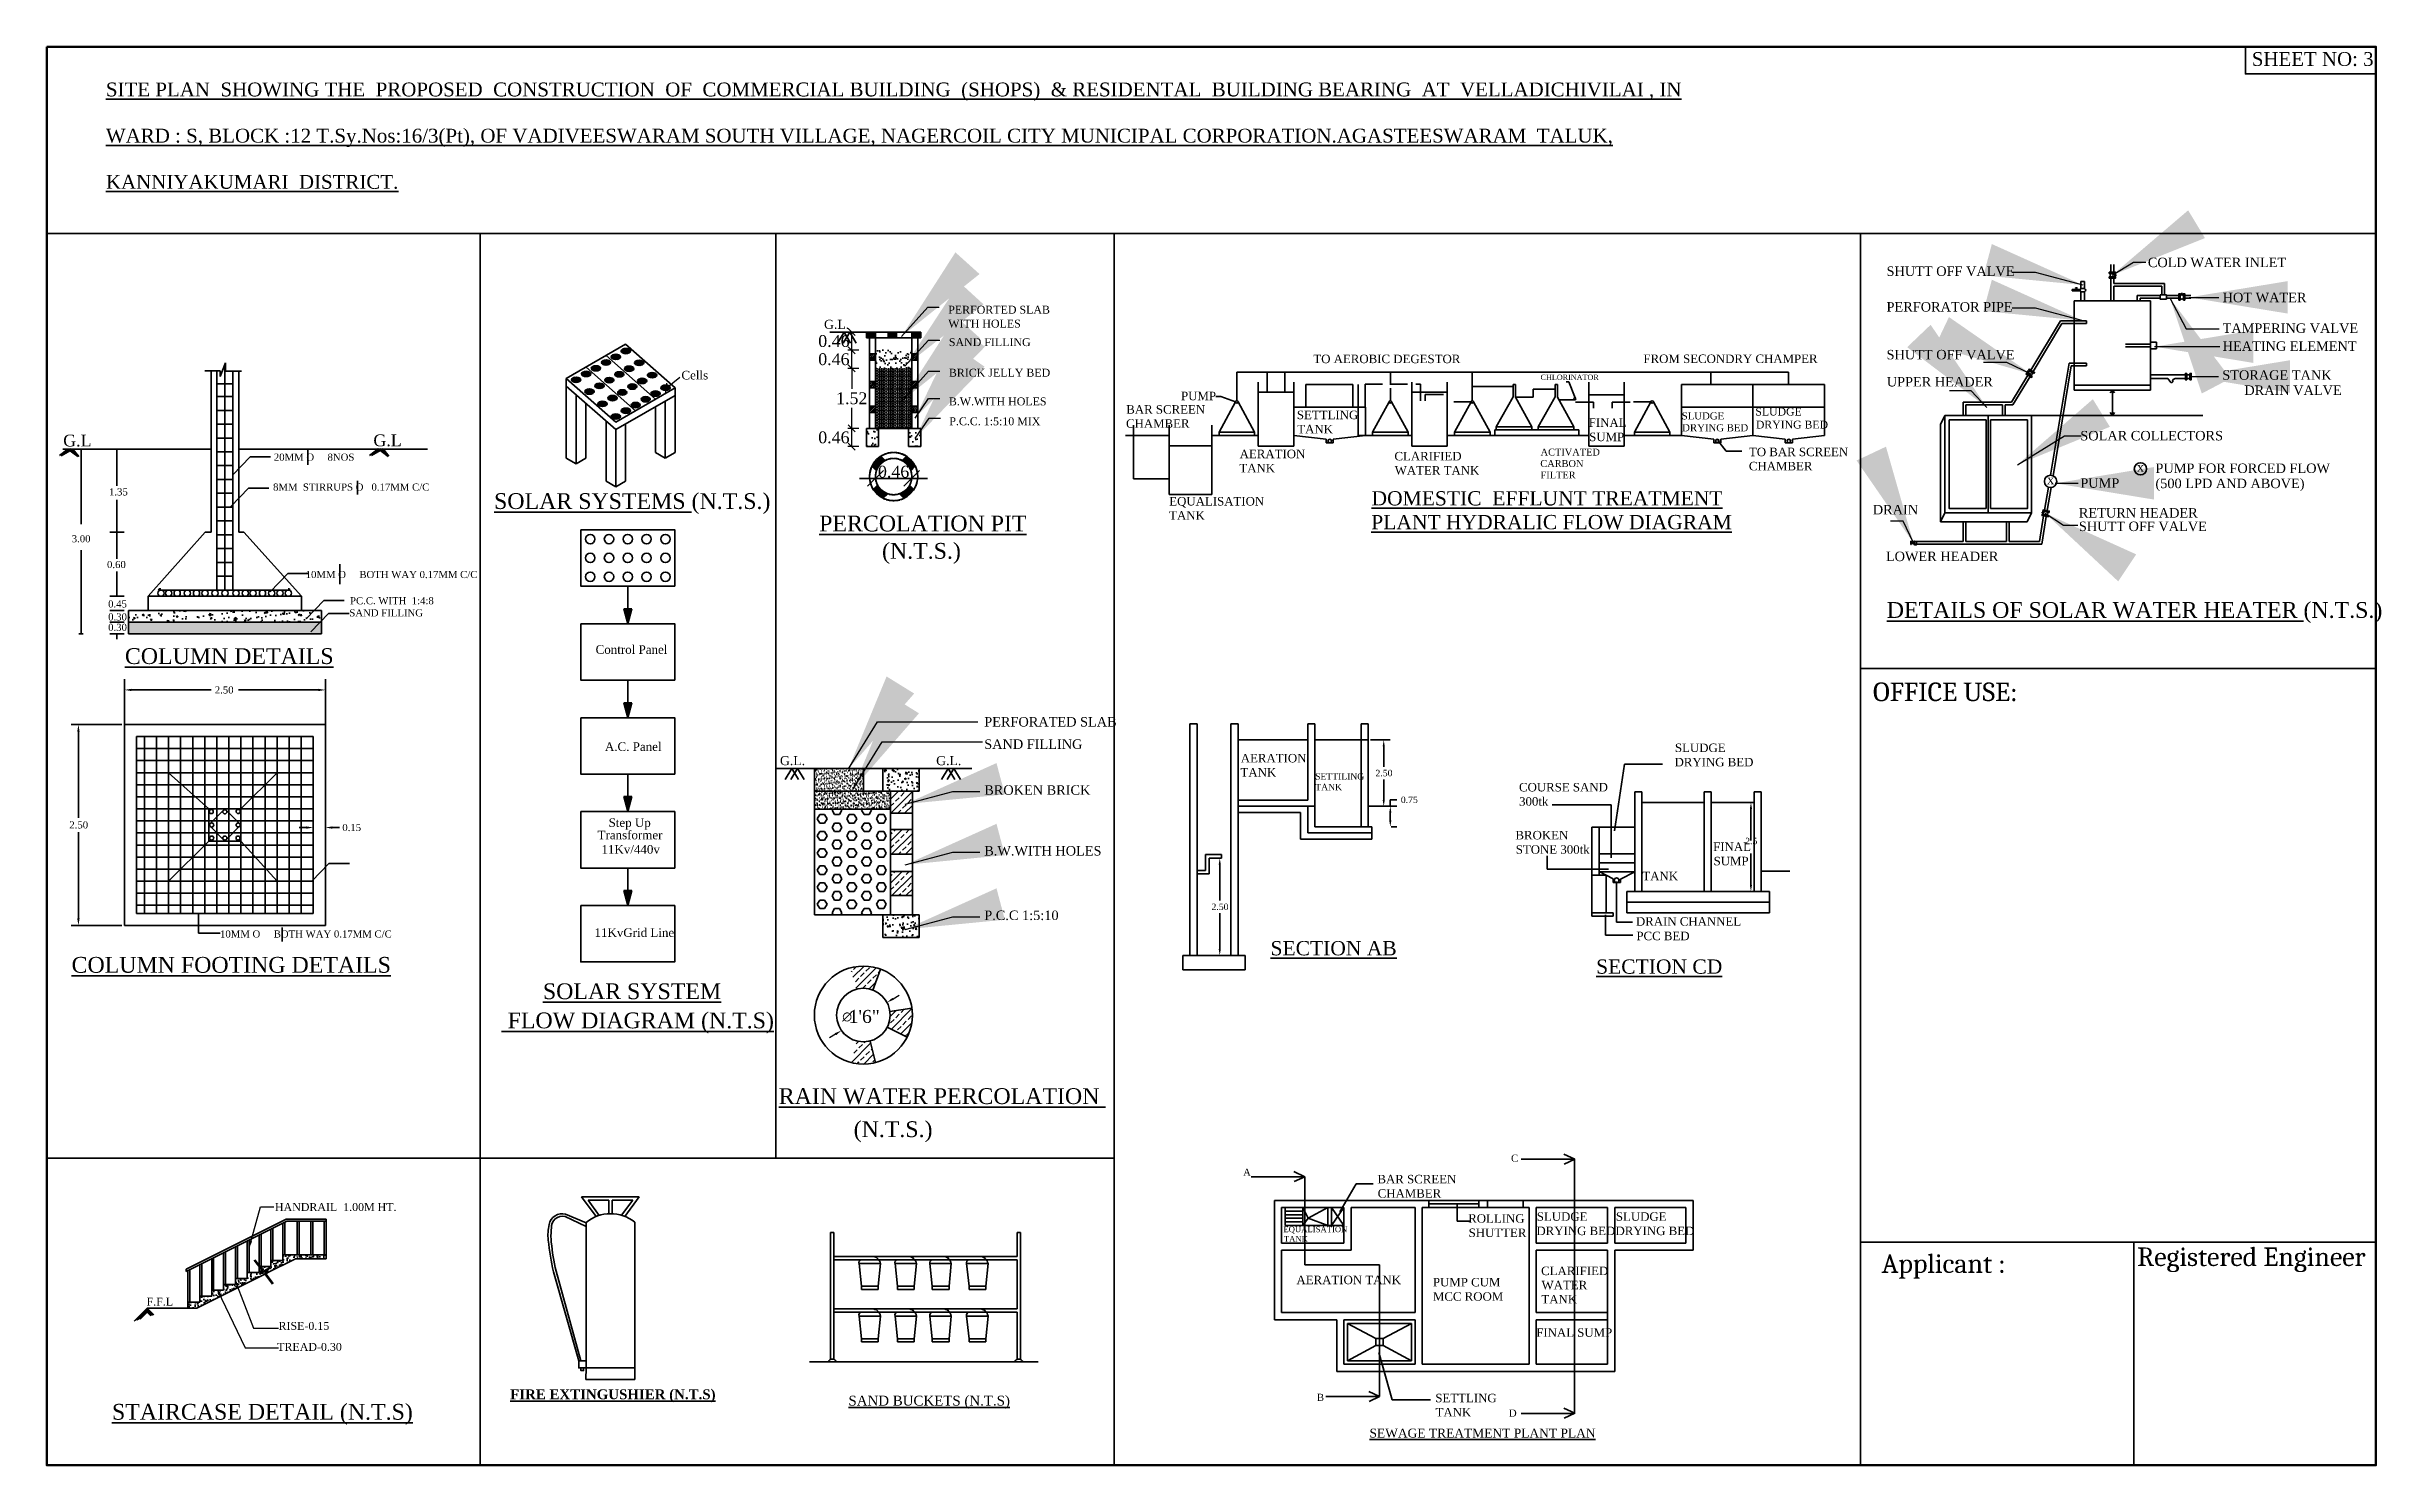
# Model space of a CAD drawing. Header units: metres. Extents: x 915 to 5569, y -1565 to 175.
# Drawn here: x 5509.4 to 5568.5, y -1437.4 to -1401.5 of the extents above; entities that cross this region are included whole.
import ezdxf

# ---------------------------------------------------------------- set-up
doc = ezdxf.new("R2010")
doc.units = ezdxf.units.M
doc.header["$MEASUREMENT"] = 0
doc.header["$PDMODE"] = 98
doc.styles.add('POP', font='georgia.ttf')
doc.styles.get("Standard").update_dxf_attribs({"font": 'times.ttf'})
doc.dimstyles.new('ISO-25', dxfattribs={"dimtxt": 2.5, "dimasz": 2.5, "dimexe": 1.25, "dimexo": 0.625, "dimtad": 1, "dimtxsty": 'Standard', "dimcen": 2.5, "dimadec": 0, "dimazin": 0, "dimtfac": 1, "dimtmove": 0, "dimatfit": 3, "dimfxl": 0, "dimarcsym": 0})
doc.dimstyles.get("Standard").update_dxf_attribs({"dimtxt": 0.3, "dimasz": 0.18, "dimexe": 0.1, "dimexo": 0.1, "dimgap": 0.09, "dimtad": 0, "dimtih": 1, "dimtoh": 1, "dimzin": 0, "dimdsep": 46, "dimtxsty": 'Standard', "dimcen": 0.09, "dimadec": 0, "dimazin": 0, "dimtfac": 1, "dimtofl": 0, "dimtmove": 0, "dimatfit": 3, "dimfxl": 0, "dimtolj": 1, "dimtzin": 0, "dimarcsym": 0})
doc.dimstyles.new('STANDARD$0', dxfattribs={"dimtxt": 0.3, "dimasz": 0.18, "dimexe": 0.1, "dimexo": 0.1, "dimgap": 0.09, "dimtad": 0, "dimtih": 1, "dimtoh": 1, "dimzin": 1, "dimdsep": 46, "dimtxsty": 'Standard', "dimcen": 0.1, "dimadec": 3, "dimazin": 0, "dimtfac": 1, "dimtofl": 0, "dimtmove": 0, "dimatfit": 3, "dimfxl": 0, "dimtolj": 1, "dimtzin": 0, "dimarcsym": 0})
pattern_1 = [(30, (4728.412725, -1865.799565), (-0.0151139854, 0.0261781906), []), (120, (4728.412725, -1865.799565), (-0.0261781906, -0.0151139854), [])]
pattern_2 = [(45, (4905.094732, -1773.523768), (-0.0224506403, 0.0224506403), [])]
pattern_3 = [(50, (5300.60898, 575.24855), (0.35863009, -0.031376067), [0.0375, -0.4125]), (355, (5300.609, 575.24855), (-0.06937567, 0.37609607), [0.03, -0.33]), (100.4514, (5300.63887, 575.24594), (0.28925469, 0.34471977), [0.031870095, -0.350571056]), (46.1842, (5300.609, 575.34855), (0.53362052, -0.08275951), [0.05625, -0.61875]), (96.6356, (5300.65345, 575.34166), (0.46733135, 0.48705894), [0.04780514, -0.5258565]), (351.1842, (5300.609, 575.34855), (0.46733097, 0.4870593), [0.045, -0.495]), (21, (5300.65898, 575.32355), (0.298453526, -0.201309445), [0.0375, -0.4125]), (326, (5300.659, 575.32355), (0.121657666, 0.36257502), [0.03, -0.33]), (71.4514, (5300.68385, 575.30678), (0.420111314, 0.16126525), [0.031870095, -0.350571056]), (37.5, (5300.60898, 575.24855), (0.006079928, 0.166446927), [0, -0.326, 0, -0.335, 0, -0.33125]), (7.5, (5300.60898, 575.24855), (0.131534769, 0.197205856), [0, -0.191, 0, -0.3185, 0, -0.12625]), (327.5, (5300.49748, 575.24855), (0.266911218, -0.011277436), [0, -0.125, 0, -0.39, 0, -0.5175]), (317.5, (5300.44748, 575.24855), (0.291593085, 0.05005249), [0, -0.1625, 0, -0.259, 0, -0.3675])]
pattern_4 = [(37.5, (5300.60898, 575.24855), (-0.003149668, 0.0963411885), [0, -0.076, 0, -0.085, 0, -0.08125]), (7.5, (5300.60898, 575.24855), (0.088488835, 0.141107303), [0, -0.041, 0, -0.0685, 0, -0.02625]), (327.5, (5300.54748, 575.24855), (0.155707093, 0.0002829527), [0, -0.025, 0, -0.09, 0, -0.1175]), (317.5, (5300.54748, 575.24855), (0.15030633, 0.043883778), [0, -0.0125, 0, -0.059, 0, -0.0675])]
pattern_5 = [(45, (5300.60898, 575.24855), (-0.176776695, 0.176776695), []), (45, (5300.78576, 575.24855), (-0.176776695, 0.176776695), [0.125, -0.0625])]
pattern_6 = [(45, (5300.60898, 575.23216), (-0.176776695, 0.176776695), []), (45, (5300.78576, 575.23216), (-0.176776695, 0.176776695), [0.125, -0.0625])]
pattern_7 = [(50, (5369.74279, -1430.25945), (0.21517805, -0.01882564), [0.0225, -0.2475]), (355, (5369.74279, -1430.25945), (-0.0416254, 0.22565764), [0.018, -0.198]), (100.4514, (5369.76072, -1430.26102), (0.1735528, 0.20683186), [0.01912206, -0.21034263]), (46.1842, (5369.7428, -1430.19945), (0.3201723, -0.0496557), [0.03375, -0.37125]), (96.6356, (5369.76947, -1430.2036), (0.2803988, 0.29223536), [0.0286831, -0.3155139]), (351.1842, (5369.7428, -1430.19945), (0.2803986, 0.2922356), [0.027, -0.297]), (21, (5369.77279, -1430.21445), (0.17907212, -0.12078567), [0.0225, -0.2475]), (326, (5369.77279, -1430.21445), (0.0729946, 0.217545), [0.018, -0.198]), (71.4514, (5369.7877, -1430.22452), (0.2520668, 0.09675915), [0.01912206, -0.21034263]), (37.5, (5369.74279, -1430.259454), (0.003647957, 0.099868156), [0, -0.1956, 0, -0.201, 0, -0.19875]), (7.5, (5369.74279, -1430.25945), (0.07892086, 0.11832351), [0, -0.1146, 0, -0.1911, 0, -0.07575]), (327.5, (5369.67589, -1430.25945), (0.16014673, -0.00676646), [0, -0.075, 0, -0.234, 0, -0.3105]), (317.5, (5369.64589, -1430.25945), (0.17495585, 0.0300315), [0, -0.0975, 0, -0.1554, 0, -0.2205])]

msp = doc.modelspace()

# ---------------------------------------------------------------- texts
at = {"linetype": 'Continuous', "lineweight": 35}
msp.add_text('SHEET NO: 3', height=0.35, dxfattribs=at).set_placement((5565.25915, -1401.97616))
at = {"lineweight": 35}
for s, height, p in [('SHUTT OFF VALVE', 0.24, (5556.00678, -1407.29578)), ('COLD WATER INLET', 0.24, (5562.62622, -1407.07326)), ('PERFORATOR PIPE', 0.24, (5556.00678, -1408.19941)), ('HOT WATER', 0.24, (5564.51969, -1407.96182)), ('G.L.', 0.23, (5529.09389, -1408.63755)), ('WITH HOLES', 0.2, (5532.23936, -1408.60417)), ('PERFORTED SLAB', 0.2, (5532.23936, -1408.25134)), ('TAMPERING VALVE', 0.24, (5564.51969, -1408.7392)), ('SAND FILLING', 0.2, (5532.25542, -1409.07252)), ('SHUTT OFF VALVE', 0.24, (5556.00678, -1409.40933)), ('HEATING ELEMENT', 0.24, (5564.51969, -1409.19399)), ('Cells', 0.217784, (5525.48223, -1409.91813)), ('BRICK JELLY BED', 0.2, (5532.25542, -1409.84729)), ('TO AEROBIC DEGESTOR', 0.2154222, (5541.48791, -1409.50516)), ('FROM SECONDRY CHAMPER', 0.2154222, (5549.84836, -1409.50256)), ('STORAGE TANK ', 0.24, (5564.51029, -1409.92644)), ('PUMP', 0.215422, (5538.13656, -1410.44421)), ('CHLORINATOR', 0.1346388, (5547.24423, -1409.93019)), ('UPPER HEADER', 0.24, (5556.01172, -1410.09671)), (' DRAIN VALVE', 0.24, (5564.97871, -1410.31013)), ('B.W.WITH HOLES', 0.2, (5532.25542, -1410.57402)), ('P.C.C. 1:5:10 MIX', 0.2, (5532.26709, -1411.07793)), ('CHAMBER', 0.215422, (5536.74268, -1411.14339)), ('BAR SCREEN', 0.215422, (5536.74889, -1410.78435)), ('SETTLING', 0.215422, (5541.07096, -1410.92453)), ('FINAL', 0.215422, (5548.46384, -1411.11925)), ('SLUDGE', 0.1805, (5550.818, -1410.93117)), ('SLUDGE', 0.197154, (5552.68362, -1410.83192)), ('DRYING BED', 0.197154, (5552.69684, -1411.16051)), ('G.L', 0.3, (5509.8225, -1411.61593)), ('G.L', 0.3, (5517.67951, -1411.61126)), ('TANK', 0.215422, (5541.08121, -1411.28357)), ('SUMP', 0.215422, (5548.47501, -1411.48196)), ('DRYING BED', 0.1805, (5550.8301, -1411.232)), ('SOLAR COLLECTORS', 0.24, (5560.91453, -1411.46188)), ('20MM O     8NOS', 0.18, (5515.15774, -1411.97647)), ('TANK', 0.215422, (5539.61468, -1412.27186)), ('AERATION', 0.215422, (5539.62183, -1411.91282)), ('WATER TANK', 0.215422, (5543.54971, -1412.3278)), ('CLARIFIED', 0.215422, (5543.54241, -1411.96877)), ('ACTIVATED', 0.173699, (5547.24433, -1411.84557)), ('CARBON', 0.173699, (5547.23707, -1412.13507)), ('TO BAR SCREEN', 0.2154222, (5552.52188, -1411.86197)), ('CHAMBER', 0.215422, (5552.52001, -1412.221)), ('x ', 0.24, (5562.34902, -1412.2551)), ('PUMP FOR FORCED FLOW', 0.24, (5562.81833, -1412.28739)), ('1.35', 0.18, (5510.98227, -1412.85619)), (' 8MM  STIRRUPS O   0.17MM C/C', 0.18, (5515.07031, -1412.73425)), ('FILTER', 0.173699, (5547.2422, -1412.42456)), ('x ', 0.24, (5560.07205, -1412.57198)), ('PUMP', 0.24, (5560.91453, -1412.66296)), ('(500 LPD AND ABOVE)', 0.24, (5562.81833, -1412.67122)), ('%%USOLAR SYSTEMS %%U(N.T.S.)', 0.4, (5520.73574, -1413.19881)), ('TANK', 0.215422, (5537.83515, -1413.47028)), ('EQUALISATION', 0.2154222, (5537.83826, -1413.11124)), ('%%UDOMESTIC  EFFLUNT TREATMENT', 0.361, (5542.96133, -1413.10917)), ('DRAIN', 0.24, (5555.65819, -1413.33643)), ('RETURN HEADER', 0.24, (5560.87835, -1413.41706)), ('3.00', 0.18, (5510.03788, -1414.04171)), ('%%UPERCOLATION PIT', 0.4, (5528.97052, -1413.76701)), ('%%UPLANT HYDRALIC FLOW DIAGRAM', 0.361, (5542.95481, -1413.71188)), ('SHUTT OFF VALVE', 0.24, (5560.87835, -1413.75813)), ('LOWER HEADER', 0.24, (5555.99023, -1414.51941)), ('0.60', 0.18, (5510.93204, -1414.69582)), ('10MM O     BOTH WAY 0.17MM C/C', 0.18, (5515.96428, -1414.9492)), ('0.45', 0.18, (5510.95976, -1415.69375)), ('PC.C. WITH  1:4:8', 0.18, (5517.08742, -1415.61254)), ('%%UDETAILS OF SOLAR WATER HEATER %%U(N.T.S.)', 0.4, (5556.01313, -1415.95755)), ('0.30', 0.18, (5510.96074, -1416.02321)), ('0.30', 0.18, (5510.96074, -1416.28683)), ('SAND FILLING', 0.18, (5517.06998, -1415.92044)), ('%%UCOLUMN DETAILS', 0.4, (5511.38497, -1417.12551)), ('Control Panel', 0.217784, (5523.3077, -1416.8686)), ('2.50', 0.18, (5513.66195, -1417.87258)), ('PERFORATED SLAB', 0.24, (5533.15186, -1418.71024)), ('A.C. Panel', 0.217784, (5523.54371, -1419.32805)), ('SAND FILLING', 0.24, (5533.15186, -1419.27533)), ('SLUDGE', 0.215422, (5550.64664, -1419.35616)), ('G.L.', 0.23, (5527.97739, -1419.68852)), ('G.L.', 0.23, (5531.93483, -1419.68852)), ('TANK', 0.215422, (5539.6428, -1419.97807)), ('AERATION', 0.215422, (5539.64986, -1419.61903)), ('2.50', 0.16245, (5543.06252, -1419.96899)), ('DRYING BED', 0.215422, (5550.63694, -1419.71887)), ('BROKEN BRICK', 0.24, (5533.15186, -1420.43826)), ('TANK', 0.161148, (5541.53725, -1420.32302)), ('SETTILING', 0.161148, (5541.53242, -1420.05444)), ('COURSE SAND', 0.2154222, (5546.69697, -1420.35393)), ('0.75', 0.16245, (5543.70478, -1420.6467)), ('300tk', 0.215422, (5546.69933, -1420.71385)), ('2.50', 0.18, (5509.97697, -1421.2912)), ('0.15', 0.18, (5516.89205, -1421.35726)), ('Transformer', 0.217784, (5523.35746, -1421.56539)), ('Step Up', 0.217784, (5523.6364, -1421.2528)), ('BROKEN', 0.215422, (5546.60679, -1421.56919)), ('2.5', 0.16245, (5552.42736, -1421.69103)), ('11Kv/440v', 0.217784, (5523.45586, -1421.92992)), ('B.W.WITH HOLES', 0.24, (5533.15186, -1421.97686)), ('STONE 300tk', 0.2154222, (5546.61531, -1421.93205)), ('FINAL', 0.215422, (5551.6151, -1421.8625)), ('SUMP', 0.215422, (5551.62627, -1422.22521)), ('TANK', 0.215422, (5549.82186, -1422.60415)), ('P.C.C 1:5:10', 0.24, (5533.15186, -1423.61131)), ('2.50', 0.16245, (5538.90908, -1423.35682)), ('10MM O     BOTH WAY 0.17MM C/C', 0.18, (5513.79425, -1424.05449)), ('11KvGrid Line', 0.217784, (5523.2794, -1424.03774)), ('DRAIN CHANNEL', 0.2154222, (5549.65837, -1423.75431)), ('PCC BED', 0.215422, (5549.67096, -1424.1224)), ('%%UCOLUMN FOOTING DETAILS', 0.4, (5510.03418, -1424.94641)), ('%%USECTION AB', 0.361, (5540.40341, -1424.50552)), ('%%USECTION CD', 0.361, (5548.65028, -1424.9707)), ('%%USOLAR SYSTEM', 0.4, (5521.97229, -1425.61533)), ('%%U FLOW DIAGRAM (N.T.S)', 0.4, (5520.92763, -1426.35393)), ('%%URAIN WATER PERCOLATION ', 0.4, (5527.94655, -1428.27184)), ('C', 0.1805, (5546.49494, -1429.73391)), ('A', 0.1805, (5539.70851, -1430.08898)), ('BAR SCREEN', 0.215422, (5543.11089, -1430.28167)), ('CHAMBER', 0.215422, (5543.11794, -1430.64438)), ('HANDRAIL  1.00M HT.', 0.2, (5515.18549, -1430.98101)), ('ROLLING', 0.215422, (5545.41042, -1431.27851)), ('SLUDGE', 0.215422, (5547.14802, -1431.2296)), ('SLUDGE', 0.215422, (5549.15093, -1431.2296)), ('EQUALISATION', 0.145322, (5540.72875, -1431.51813)), ('TANK', 0.145322, (5540.74005, -1431.76034)), ('SHUTTER', 0.215422, (5545.42056, -1431.64122)), ('DRYING BED', 0.215422, (5547.13832, -1431.59231)), ('DRYING BED', 0.215422, (5549.14123, -1431.59231)), ('AERATION TANK', 0.2154222, (5541.06005, -1432.83516)), ('PUMP CUM', 0.215422, (5544.51557, -1432.89233)), ('WATER', 0.215422, (5547.26807, -1432.96526)), ('CLARIFIED', 0.215422, (5547.25676, -1432.60623)), ('MCC ROOM', 0.215422, (5544.51646, -1433.25519)), ('TANK', 0.215422, (5547.26469, -1433.3243)), ('RISE-0.15', 0.2, (5515.27683, -1433.99262)), ('FINAL SUMP', 0.215422, (5547.13269, -1434.16859)), ('TREAD-0.30', 0.2, (5515.24355, -1434.52442)), ('B', 0.1805, (5541.57787, -1435.79225)), ('SETTLING', 0.215422, (5544.5766, -1435.82669)), ('TANK', 0.215422, (5544.58307, -1436.18572)), ('D', 0.1805, (5546.4417, -1436.19081)), ('%%USEWAGE TREATMENT PLANT PLAN', 0.225625, (5542.90985, -1436.72042))]:
    msp.add_text(s, height=height, dxfattribs=at).set_placement(p)
at = {"lineweight": 35, "style": 'POP'}
msp.add_text('F.F.L', height=0.2, dxfattribs=at).set_placement((5511.93317, -1433.37804))
at = {"lineweight": 35, "attachment_point": 1}
for s, insert, char_height, width in [('{\\LSITE PLAN  SHOWING THE  PROPOSED  CONSTRUCTION  OF  COMMERCIAL BUILDING  (SHOPS)  & RESIDENTAL  BUILDING BEARING  AT  VELLADICHIVILAI , IN \\P\\PWARD : S, BLOCK :12 T.Sy.Nos:16/3(Pt), OF VADIVEESWARAM SOUTH VILLAGE, NAGERCOIL CITY MUNICIPAL CORPORATION.AGASTEESWARAM  TALUK, \\P\\PKANNIYAKUMARI  DISTRICT.}', (5510.90368, -1402.39716), 0.35100727, 50.8747887), ('(N.T.S.)', (5530.56263, -1414.06), 0.4, 1.9988609), ('{\\fCambria|b0|i0|c0|p18;OFFICE USE:}', (5555.6639, -1417.59543), 0.4709928, 9.906412), ('(N.T.S.)', (5529.8443, -1428.70914), 0.4, 1.9988609), ('{\\fCambria|b0|i0|c0|p18;Applicant :}', (5555.88279, -1432.07707), 0.4709928, 9.906412), ('{\\fCambria|b0|i0|c0|p18;Registered Engineer}', (5562.35504, -1431.90505), 0.4709928, 9.906412), ('{\\fTimes New Roman|b1|i0|c0|p18;\\LFIRE EXTINGUSHIER (N.T.S)}', (5521.14279, -1435.49933), 0.25, 5.1673383), ('{\\LSAND BUCKETS (N.T.S)}', (5529.71226, -1435.66059), 0.25, 4.2191172), ('{\\LSTAIRCASE DETAIL (N.T.S)}', (5511.05767, -1435.86832), 0.4, 9.1659706)]:
    msp.add_mtext(s, dxfattribs=dict(at, insert=insert, char_height=char_height, width=width))
at = {"lineweight": 35, "attachment_point": 5}
for s, insert, char_height in [('0.46', (5530.85604, -1412.25795), 0.3), ('\\A1;∅', (5529.6791, -1426.06169), 0.23)]:
    msp.add_mtext(s, dxfattribs=dict(at, insert=insert, char_height=char_height))

# ---------------------------------------------------------------- blocks, each defined once
blk = doc.blocks.new('_Oblique')
at = {"color": 0, "linetype": 'ByBlock', "lineweight": -2}
blk.add_line((-0.5, -0.5), (0.5, 0.5), dxfattribs=at)
blk = doc.blocks.new('*D3')
at = {"color": 0, "lineweight": -2}
for p, q in [((5529.975, -1408.718), (5529.695, -1408.718)), ((5529.975, -1409.179), (5529.695, -1409.179)), ((5529.795, -1409.179), (5529.795, -1408.718))]:
    blk.add_line(p, q, dxfattribs=at)
at = {"layer": 'Defpoints', "color": 0, "lineweight": 35}
for p in [(5529.795, -1408.718), (5530.166, -1408.718), (5530.585, -1409.179)]:
    blk.add_point(p, dxfattribs=at)
at = {"color": 0, "lineweight": -2, "xscale": 0.18, "yscale": 0.18, "zscale": 0.18}
for p, rotation in [((5529.795, -1408.718), 90), ((5529.795, -1409.179), 270)]:
    blk.add_blockref('_Oblique', p, dxfattribs=dict(at, rotation=rotation))
at = {"color": 0, "lineweight": 35, "insert": (5529.344, -1408.948), "char_height": 0.3, "attachment_point": 5}
blk.add_mtext('\\A1;0.46', dxfattribs=at)
blk = doc.blocks.new('*D4')
at = {"color": 0, "lineweight": -2}
for p, q in [((5529.975, -1409.179), (5529.695, -1409.179)), ((5529.795, -1409.638), (5529.795, -1409.179)), ((5529.975, -1409.638), (5529.695, -1409.638))]:
    blk.add_line(p, q, dxfattribs=at)
at = {"layer": 'Defpoints', "color": 0, "lineweight": 35}
for p in [(5529.795, -1409.179), (5530.585, -1409.179), (5530.424, -1409.638)]:
    blk.add_point(p, dxfattribs=at)
at = {"color": 0, "lineweight": -2, "xscale": 0.18, "yscale": 0.18, "zscale": 0.18}
for p, rotation in [((5529.795, -1409.179), 90), ((5529.795, -1409.638), 270)]:
    blk.add_blockref('_Oblique', p, dxfattribs=dict(at, rotation=rotation))
at = {"color": 0, "lineweight": 35, "insert": (5529.344, -1409.408), "char_height": 0.3, "attachment_point": 5}
blk.add_mtext('\\A1;0.46', dxfattribs=at)
blk = doc.blocks.new('*D5')
at = {"color": 0, "lineweight": -2}
for p, q in [((5529.975, -1411.158), (5529.695, -1411.158)), ((5529.795, -1411.618), (5529.795, -1411.158)), ((5529.975, -1411.618), (5529.695, -1411.618))]:
    blk.add_line(p, q, dxfattribs=at)
at = {"layer": 'Defpoints', "color": 0, "lineweight": 35}
for p in [(5529.795, -1411.158), (5530.166, -1411.158), (5530.166, -1411.618)]:
    blk.add_point(p, dxfattribs=at)
at = {"color": 0, "lineweight": -2, "xscale": 0.18, "yscale": 0.18, "zscale": 0.18}
for p, rotation in [((5529.795, -1411.158), 90), ((5529.795, -1411.618), 270)]:
    blk.add_blockref('_Oblique', p, dxfattribs=dict(at, rotation=rotation))
at = {"color": 0, "lineweight": 35, "insert": (5529.344, -1411.388), "char_height": 0.3, "attachment_point": 5}
blk.add_mtext('\\A1;0.46', dxfattribs=at)
blk = doc.blocks.new('*D6')
at = {"color": 0, "lineweight": -2}
for p, q in [((5529.975, -1409.638), (5529.695, -1409.638)), ((5529.795, -1409.638), (5529.795, -1410.155)), ((5529.795, -1411.158), (5529.795, -1410.641)), ((5529.975, -1411.158), (5529.695, -1411.158))]:
    blk.add_line(p, q, dxfattribs=at)
at = {"layer": 'Defpoints', "color": 0, "lineweight": 35}
for p in [(5529.795, -1409.638), (5530.424, -1409.638), (5530.166, -1411.158)]:
    blk.add_point(p, dxfattribs=at)
at = {"color": 0, "lineweight": -2, "xscale": 0.18, "yscale": 0.18, "zscale": 0.18}
for p, rotation in [((5529.795, -1409.638), 90), ((5529.795, -1411.158), 270)]:
    blk.add_blockref('_Oblique', p, dxfattribs=dict(at, rotation=rotation))
at = {"color": 0, "lineweight": 35, "insert": (5529.795, -1410.398), "char_height": 0.3, "attachment_point": 5}
blk.add_mtext('\\A1;1.52', dxfattribs=at)
blk = doc.blocks.new('*D7')
at = {"color": 0, "lineweight": -2}
for p, q in [((5530.689, -1425.7), (5530.636, -1425.615)), ((5530.842, -1425.606), (5530.995, -1425.511)), ((5529.382, -1426.505), (5529.229, -1426.599)), ((5529.536, -1426.41), (5529.588, -1426.495))]:
    blk.add_line(p, q, dxfattribs=at)
at = {"color": 0, "lineweight": 35}
for points in [[(5530.826, -1425.58), (5530.858, -1425.631), (5530.689, -1425.7)], [(5529.367, -1426.479), (5529.398, -1426.53), (5529.536, -1426.41)]]:
    blk.add_solid(points, dxfattribs=at)
at = {"layer": 'Defpoints', "color": 0, "lineweight": 35}
for p in [(5530.689, -1425.7), (5530.689, -1425.7), (5529.536, -1426.41)]:
    blk.add_point(p, dxfattribs=at)
at = {"color": 0, "lineweight": 35, "insert": (5530.112, -1426.055), "char_height": 0.3, "attachment_point": 5}
blk.add_mtext('\\A1;{\\H1.0952x;1\'6"}', dxfattribs=at)

# ---------------------------------------------------------------- dimensions: what is measured, and where the dimension line sits
at = {"lineweight": 35}
for base, p1, p2, picture, middle in [((5529.79525, -1408.7179), (5530.58479, -1409.17859), (5530.16604, -1408.7179), '*D3', (5529.34419, -1408.94825)), ((5529.79525, -1409.17859), (5530.42363, -1409.6379), (5530.58479, -1409.17859), '*D4', (5529.34419, -1409.40825)), ((5529.79525, -1409.6379), (5530.16604, -1411.1579), (5530.42363, -1409.6379), '*D6', (5529.79525, -1410.3979)), ((5529.79525, -1411.1579), (5530.16604, -1411.6179), (5530.16604, -1411.1579), '*D5', (5529.34419, -1411.3879))]:
    dim = msp.add_linear_dim(base=base, p1=p1, p2=p2, angle=90, dimstyle='STANDARD$0', override={"dimblk": 'Oblique', "dimtmove": 2, "dimldrblk": 'Oblique', "dimfxl": 0.18}, dxfattribs=at)
    dim.commit()
    dim.dimension.update_dxf_attribs({"geometry": picture, "text_midpoint": middle})
dim = msp.add_aligned_dim(p1=(5529.5357, -1426.41013), p2=(5530.68854, -1425.70019), distance=0, text='{\\H1.0952x;1\'6"}', dimstyle='STANDARD$0', override={"dimfxl": 6}, dxfattribs=at)
dim.commit()
dim.dimension.update_dxf_attribs({"geometry": '*D7', "text_midpoint": (5530.11212, -1426.05516)})

# ---------------------------------------------------------------- hatches: boundary and pattern name
at = {"lineweight": 35}
h = msp.add_hatch(dxfattribs=at)
h.set_pattern_fill('NET', color=256, scale=0.009521, angle=30, style=0)
h.set_pattern_definition(pattern_1)
edge = h.paths.add_edge_path()
edge.add_ellipse((5523.06858, -1409.77924), major_axis=(-0.1166, 0), ratio=0.57735027, start_angle=0, end_angle=360)
edge = h.paths.add_edge_path()
edge.add_ellipse((5523.31593, -1409.63643), major_axis=(-0.1166, 0), ratio=0.57735027, start_angle=0, end_angle=360)
edge = h.paths.add_edge_path()
edge.add_ellipse((5523.5712, -1409.48905), major_axis=(-0.1166, 0), ratio=0.57735027, start_angle=0, end_angle=360)
edge = h.paths.add_edge_path()
edge.add_ellipse((5523.81855, -1409.34624), major_axis=(-0.1166, 0), ratio=0.57735027, start_angle=0, end_angle=360)
edge = h.paths.add_edge_path()
edge.add_ellipse((5524.07382, -1409.19887), major_axis=(-0.1166, 0), ratio=0.57735027, start_angle=0, end_angle=360)
edge = h.paths.add_edge_path()
edge.add_ellipse((5523.15136, -1410.22626), major_axis=(-0.1166, 0), ratio=0.57735027, start_angle=0, end_angle=360)
edge = h.paths.add_edge_path()
edge.add_ellipse((5523.40663, -1410.07888), major_axis=(-0.1166, 0), ratio=0.57735027, start_angle=0, end_angle=360)
edge = h.paths.add_edge_path()
edge.add_ellipse((5523.65398, -1409.93607), major_axis=(-0.1166, 0), ratio=0.57735027, start_angle=0, end_angle=360)
edge = h.paths.add_edge_path()
edge.add_ellipse((5523.90925, -1409.78869), major_axis=(-0.1166, 0), ratio=0.57735027, start_angle=0, end_angle=360)
edge = h.paths.add_edge_path()
edge.add_ellipse((5524.1566, -1409.64588), major_axis=(-0.1166, 0), ratio=0.57735027, start_angle=0, end_angle=360)
edge = h.paths.add_edge_path()
edge.add_ellipse((5524.41187, -1409.4985), major_axis=(-0.1166, 0), ratio=0.57735027, start_angle=0, end_angle=360)
edge = h.paths.add_edge_path()
edge.add_ellipse((5523.48117, -1410.53678), major_axis=(-0.1166, 0), ratio=0.57735027, start_angle=0, end_angle=360)
edge = h.paths.add_edge_path()
edge.add_ellipse((5523.73643, -1410.3894), major_axis=(-0.1166, 0), ratio=0.57735027, start_angle=0, end_angle=360)
edge = h.paths.add_edge_path()
edge.add_ellipse((5523.98379, -1410.24659), major_axis=(-0.1166, 0), ratio=0.57735027, start_angle=0, end_angle=360)
edge = h.paths.add_edge_path()
edge.add_ellipse((5524.23906, -1410.09921), major_axis=(-0.1166, 0), ratio=0.57735027, start_angle=0, end_angle=360)
edge = h.paths.add_edge_path()
edge.add_ellipse((5524.48641, -1409.9564), major_axis=(-0.1166, 0), ratio=0.57735027, start_angle=0, end_angle=360)
edge = h.paths.add_edge_path()
edge.add_ellipse((5524.74168, -1409.80902), major_axis=(-0.1166, 0), ratio=0.57735027, start_angle=0, end_angle=360)
edge = h.paths.add_edge_path()
edge.add_ellipse((5525.07973, -1410.12878), major_axis=(-0.1166, 0), ratio=0.57735027, start_angle=0, end_angle=360)
edge = h.paths.add_edge_path()
edge.add_ellipse((5524.82446, -1410.27616), major_axis=(-0.1166, 0), ratio=0.57735027, start_angle=0, end_angle=360)
edge = h.paths.add_edge_path()
edge.add_ellipse((5524.5771, -1410.41897), major_axis=(-0.1166, 0), ratio=0.57735027, start_angle=0, end_angle=360)
edge = h.paths.add_edge_path()
edge.add_ellipse((5524.32184, -1410.56635), major_axis=(-0.1166, 0), ratio=0.57735027, start_angle=0, end_angle=360)
edge = h.paths.add_edge_path()
edge.add_ellipse((5524.07448, -1410.70916), major_axis=(-0.1166, 0), ratio=0.57735027, start_angle=0, end_angle=360)
edge = h.paths.add_edge_path()
edge.add_ellipse((5523.81921, -1410.85654), major_axis=(-0.1166, 0), ratio=0.57735027, start_angle=0, end_angle=360)
h = msp.add_hatch(dxfattribs=at)
h.set_pattern_fill('ANSI31', color=256, scale=0.004, style=0)
h.set_pattern_definition([(45, (4905.094732, -1771.970445), (-0.00898025612, 0.00898025612), [])])
h.paths.add_polyline_path([(5530.39604, -1408.8679), (5530.39604, -1408.7179), (5530.24604, -1408.7179), (5530.16604, -1408.7179), (5530.16604, -1408.8679)])
h.paths.add_polyline_path([(5530.93062, -1408.8679), (5530.93062, -1408.7179), (5530.71816, -1408.7179), (5530.71816, -1408.8679)])
h.paths.add_polyline_path([(5531.54604, -1408.8679), (5531.54604, -1408.7179), (5531.31604, -1408.7179), (5531.31604, -1408.8679)])
h = msp.add_hatch(dxfattribs=at)
h.set_pattern_fill('AR-SAND', color=256, scale=0.004, style=0)
h.set_pattern_definition([(37.5, (4905.09473, -1773.52377), (-0.006400125, 0.195765295), [0, -0.154432, 0, -0.17272, 0, -0.1651]), (7.5, (4905.09473, -1773.52377), (0.17980931, 0.28673004), [0, -0.083312, 0, -0.139192, 0, -0.05334]), (327.5, (4904.96976, -1773.52377), (0.31639695, 0.000574874), [0, -0.0508, 0, -0.18288, 0, -0.23876]), (317.5, (4904.96976, -1773.52377), (0.30542258, 0.08917173), [0, -0.0254, 0, -0.119888, 0, -0.13716])])
h.paths.add_polyline_path([(5530.39604, -1409.17667), (5530.39604, -1409.6379), (5531.31604, -1409.6379), (5531.31604, -1409.17667)])
h = msp.add_hatch(dxfattribs=at)
h.set_pattern_fill('ANSI31', color=256, scale=0.01, style=0)
h.set_pattern_definition(pattern_2)
h.paths.add_polyline_path([(5530.39604, -1410.1284), (5530.39604, -1409.9684), (5530.24604, -1409.9684), (5530.24604, -1410.1284)])
h.paths.add_polyline_path([(5530.24604, -1410.75464), (5530.39604, -1410.75464), (5530.39604, -1410.59464), (5530.24604, -1410.59464)])
h.paths.add_polyline_path([(5531.31604, -1410.75464), (5531.46604, -1410.75464), (5531.46604, -1410.59464), (5531.31604, -1410.59464)])
h.paths.add_polyline_path([(5531.31604, -1410.1284), (5531.46604, -1410.1284), (5531.46604, -1409.9684), (5531.31604, -1409.9684)])
h.paths.add_polyline_path([(5531.31604, -1409.43117), (5531.46604, -1409.43117), (5531.46604, -1409.27117), (5531.31604, -1409.27117)])
h = msp.add_hatch(dxfattribs=at)
h.set_pattern_fill('ANSI31', color=256, scale=0.01, style=0)
h.set_pattern_definition(pattern_2)
h.paths.add_polyline_path([(5530.39604, -1409.43117), (5530.39604, -1409.27117), (5530.24604, -1409.27117), (5530.24604, -1409.43117)])
h = msp.add_hatch(dxfattribs=at)
h.set_pattern_fill('HEX', color=256, scale=0.006, style=0)
h.set_pattern_definition([(0, (4905.094732, -1773.52377), (0, 0.03299556), [0.01905, -0.0381]), (120, (4905.094732, -1773.52377), (-0.0285749932, -0.01649778), [0.01905, -0.0381]), (60, (4905.113782, -1773.52377), (-0.0285749932, 0.01649778), [0.01905, -0.0381])])
h.paths.add_polyline_path([(5531.31604, -1409.6379), (5530.39604, -1409.6379), (5530.39604, -1411.1579), (5530.47604, -1411.1579), (5531.23604, -1411.1579), (5531.31604, -1411.1579)])
h = msp.add_hatch(dxfattribs=at)
h.set_pattern_fill('NET', color=256, scale=0.009521, angle=30, style=0)
h.set_pattern_definition(pattern_1)
edge = h.paths.add_edge_path()
edge.add_ellipse((5522.81331, -1409.92662), major_axis=(-0.1166, 0), ratio=0.57735027, start_angle=0, end_angle=360)
h = msp.add_hatch(dxfattribs=at)
h.set_pattern_fill('AR-CONC', color=256, scale=0.002, style=0)
h.set_pattern_definition([(50, (4905.09473, -1773.52377), (0.36436934, -0.03187817), [0.0381, -0.4191]), (355, (4905.09473, -1773.52377), (-0.07048565, 0.38211329), [0.03048, -0.33528]), (100.451, (4905.1251, -1773.52642), (0.293885, 0.35023338), [0.03238, -0.35618]), (46.1842, (4905.09473, -1773.42217), (0.54215808, -0.08408466), [0.05715, -0.62865]), (96.6356, (4905.1399, -1773.4292), (0.47480847, 0.4948511), [0.04857, -0.53427]), (351.184, (4905.09473, -1773.42217), (0.4748092, 0.49485024), [0.04572, -0.50292]), (21, (4905.14553, -1773.44757), (0.30322976, -0.20453104), [0.0381, -0.4191]), (326, (4905.14553, -1773.44757), (0.12360406, 0.36837593), [0.03048, -0.33528]), (71.4514, (4905.1708, -1773.4646), (0.42683298, 0.16384572), [0.03238, -0.35618]), (37.5, (4905.09473, -1773.52377), (0.006177207, 0.169110078), [0, -0.331216, 0, -0.34036, 0, -0.33655]), (7.5, (4905.09473, -1773.52377), (0.133639325, 0.20036115), [0, -0.194056, 0, -0.323596, 0, -0.12827]), (327.5, (4904.98145, -1773.52377), (0.27118119, -0.011457488), [0, -0.127, 0, -0.39624, 0, -0.52578]), (317.5, (4904.93065, -1773.52377), (0.29625836, 0.05085298), [0, -0.1651, 0, -0.263144, 0, -0.37338])])
h.paths.add_polyline_path([(5530.47604, -1411.1579), (5530.16604, -1411.1579), (5530.16604, -1411.6179), (5530.47604, -1411.6179)])
h.paths.add_polyline_path([(5531.54604, -1411.1579), (5531.23604, -1411.1579), (5531.23604, -1411.6179), (5531.54604, -1411.6179)])
h = msp.add_hatch(dxfattribs=at)
h.set_pattern_fill('ANSI31', color=256, scale=0.004, style=0)
h.set_pattern_definition([(45, (4905.094732, -1771.568094), (-0.00898025612, 0.00898025612), [])])
h.paths.add_polyline_path([(5531.46604, -1412.37864, 0.58985929), (5530.53154, -1411.86211), (5530.64111, -1411.97194, -0.56493823), (5531.31604, -1412.37864, -1), (5530.39604, -1412.37864, -0.08285229), (5530.42095, -1412.2293), (5530.30627, -1412.11434, 0.11250202), (5530.24604, -1412.37864, 1)], flags=0)
h.paths.add_polyline_path([(5531.31604, -1412.37864, -1), (5530.39604, -1412.37864, -0.56493823), (5531.07097, -1411.97194), (5531.18054, -1411.86211, 0.58985929), (5530.24604, -1412.37864, 1), (5531.46604, -1412.37864, 0.11250202), (5531.40581, -1412.11434), (5531.29112, -1412.2293, -0.08285229)])
h.paths.add_polyline_path([(5531.31604, -1412.37864, -0.12273046), (5531.26224, -1412.59451), (5531.37181, -1412.70434, 0.14174783), (5531.46604, -1412.37864, 1), (5530.24604, -1412.37864, 0.55170452), (5531.11906, -1412.92902), (5531.00437, -1412.81407, -0.51399833), (5530.39604, -1412.37864, -1)], flags=16)
h.paths.add_polyline_path([(5531.46604, -1412.37864, 1), (5530.24604, -1412.37864, 0.14174783), (5530.34026, -1412.70434), (5530.44983, -1412.59451, -0.12273046), (5530.39604, -1412.37864, -1), (5531.31604, -1412.37864, -0.51399833), (5530.7077, -1412.81407), (5530.59301, -1412.92902, 0.55170452)], flags=0)
h = msp.add_hatch(dxfattribs=at)
h.set_pattern_fill('AR-CONC', color=256, scale=0.06, style=0)
h.set_pattern_definition([(50, (5447.3774, -1425.89856), (0.4303561, -0.0376513), [0.045, -0.495]), (355, (5447.3774, -1425.89856), (-0.0832508, 0.4513153), [0.036, -0.396]), (100.4514, (5447.41325, -1425.9017), (0.3471056, 0.4136637), [0.038244, -0.4206853]), (46.1842, (5447.3774, -1425.77856), (0.6403446, -0.0993114), [0.0675, -0.7425]), (96.6356, (5447.43075, -1425.78684), (0.5607976, 0.584471), [0.057366, -0.631028]), (351.1842, (5447.3774, -1425.77856), (0.560797, 0.584471), [0.054, -0.594]), (21, (5447.4374, -1425.80856), (0.3581442, -0.2415713), [0.045, -0.495]), (326, (5447.4374, -1425.80856), (0.1459892, 0.43509), [0.036, -0.396]), (71.4514, (5447.46723, -1425.8287), (0.5041336, 0.1935183), [0.038244, -0.4206853]), (37.5, (5447.37739, -1425.89856), (0.0072959, 0.1997363), [0, -0.3912, 0, -0.402, 0, -0.3975]), (7.5, (5447.37739, -1425.89856), (0.1578417, 0.236647), [0, -0.2292, 0, -0.3822, 0, -0.1515]), (327.5, (5447.24359, -1425.89856), (0.32029346, -0.01353292), [0, -0.15, 0, -0.468, 0, -0.621]), (317.5, (5447.1836, -1425.89856), (0.3499117, 0.060063), [0, -0.195, 0, -0.3108, 0, -0.441])])
h.paths.add_polyline_path([(5516.36194, -1415.76819), (5511.47197, -1415.76819), (5511.47197, -1416.06819), (5516.36194, -1416.06819)])
h = msp.add_hatch(dxfattribs=at)
h.set_pattern_fill('AR-SAND', color=256, scale=0.06, style=0)
h.set_pattern_definition([(37.5, (5447.37739, -1425.89856), (-0.0037796, 0.11560943), [0, -0.0912, 0, -0.102, 0, -0.0975]), (7.5, (5447.37739, -1425.89856), (0.1061866, 0.16932876), [0, -0.0492, 0, -0.0822, 0, -0.0315]), (327.5, (5447.30359, -1425.89856), (0.18684851, 0.00033954), [0, -0.03, 0, -0.108, 0, -0.141]), (317.5, (5447.30359, -1425.89856), (0.1803676, 0.05266053), [0, -0.015, 0, -0.0708, 0, -0.081])])
h.paths.add_polyline_path([(5516.36194, -1416.06819), (5511.47197, -1416.06819), (5511.47197, -1416.36361), (5516.36194, -1416.36361)])
for points in [[(5524.22719, -1415.72585), (5524.01923, -1415.72585), (5524.12321, -1416.1054)], [(5524.22719, -1418.10601), (5524.01923, -1418.10601), (5524.12321, -1418.48555)], [(5524.22719, -1420.48616), (5524.01923, -1420.48616), (5524.12321, -1420.86571)], [(5524.22719, -1422.86632), (5524.01923, -1422.86632), (5524.12321, -1423.24586)]]:
    msp.add_hatch(color=256, dxfattribs=at).paths.add_polyline_path(points)
h = msp.add_hatch(dxfattribs=at)
h.set_pattern_fill('AR-SAND', color=256, scale=0.05, style=0)
h.set_pattern_definition(pattern_4)
h.paths.add_polyline_path([(5530.08974, -1420.34964), (5530.08974, -1419.76887), (5528.84887, -1419.76887), (5528.84887, -1420.34964)])
h = msp.add_hatch(dxfattribs=at)
h.set_pattern_fill('AR-CONC', color=256, scale=0.05, style=0)
h.set_pattern_definition(pattern_3)
h.paths.add_polyline_path([(5531.33061, -1420.34964), (5531.50058, -1420.34964), (5531.50058, -1419.76887), (5530.58046, -1419.76887), (5530.58046, -1420.34964)])
h = msp.add_hatch(dxfattribs=at)
h.set_pattern_fill('AR-SAND', color=256, scale=0.05, style=0)
h.set_pattern_definition(pattern_4)
h.paths.add_polyline_path([(5530.78008, -1420.80415), (5530.78008, -1420.34964), (5528.84887, -1420.34964), (5528.84887, -1420.80415)])
h = msp.add_hatch(dxfattribs=at)
h.set_pattern_fill('ANSI33', color=256, style=0)
h.set_pattern_definition(pattern_5)
h.paths.add_polyline_path([(5531.33061, -1420.34964), (5530.78008, -1420.34964), (5530.78008, -1420.90371), (5531.33061, -1420.90371)])
h = msp.add_hatch(dxfattribs=at)
h.set_pattern_fill('HEX', color=256, style=0)
h.set_pattern_definition([(0, (5300.60898, 575.24855), (0, 0.21650635), [0.125, -0.25]), (120, (5300.60898, 575.24855), (-0.1875, -0.108253176), [0.125, -0.25]), (60, (5300.73398, 575.24855), (-0.1875, 0.108253176), [0.125, -0.25])])
h.paths.add_polyline_path([(5530.78008, -1420.80415), (5528.84887, -1420.80415), (5528.84887, -1423.47559), (5530.78008, -1423.47559)])
h = msp.add_hatch(dxfattribs=at)
h.set_pattern_fill('ANSI33', color=256, style=0)
h.set_pattern_definition(pattern_5)
h.paths.add_polyline_path([(5531.33061, -1421.94618), (5531.33061, -1421.31649), (5530.78008, -1421.31649), (5530.78008, -1421.94618)])
h = msp.add_hatch(dxfattribs=at)
h.set_pattern_fill('ANSI33', color=256, style=0)
h.set_pattern_definition(pattern_5)
h.paths.add_polyline_path([(5531.33061, -1422.38337), (5530.78008, -1422.38337), (5530.78008, -1422.99407), (5531.33061, -1422.99407)])
h = msp.add_hatch(dxfattribs=at)
h.set_pattern_fill('AR-CONC', color=256, scale=0.05, style=0)
h.set_pattern_definition(pattern_3)
h.paths.add_polyline_path([(5530.58046, -1423.47559), (5530.58046, -1424.05636), (5531.33061, -1424.05636), (5531.50058, -1424.05636), (5531.50058, -1423.47559)])
h = msp.add_hatch(dxfattribs=at)
h.set_pattern_fill('ANSI33', color=256, style=0)
h.set_pattern_definition(pattern_6)
h.paths.add_polyline_path([(5530.52571, -1424.85705, 0.1584631), (5529.75922, -1424.82277), (5529.90907, -1425.36503, -0.1584631), (5530.32805, -1425.38377)])
h = msp.add_hatch(dxfattribs=at)
h.set_pattern_fill('ANSI33', color=256, style=0)
h.set_pattern_definition([(45, (5286.91646, 570.2096), (-0.176776695, 0.176776695), []), (45, (5287.09323, 570.2096), (-0.176776695, 0.176776695), [0.125, -0.0625])])
h.paths.add_polyline_path([(5531.19875, -1426.57547, 0.11682468), (5531.33061, -1426.01882, 0.03493562), (5531.31853, -1425.84605), (5530.76143, -1425.92438, -0.03493562), (5530.76803, -1426.01882, -0.11682468), (5530.69596, -1426.3231)])
h = msp.add_hatch(dxfattribs=at)
h.set_pattern_fill('ANSI33', color=256, style=0)
h.set_pattern_definition(pattern_6)
h.paths.add_polyline_path([(5530.25916, -1426.67561, -0.12512202), (5529.92492, -1426.67678), (5529.78822, -1427.2225, 0.12512202), (5530.39968, -1427.22036)])
h = msp.add_hatch(dxfattribs=at)
h.set_pattern_fill('AR-CONC', color=256, scale=0.03, style=0)
h.set_pattern_definition(pattern_7)
h.paths.add_polyline_path([(5515.7067, -1432.18933), (5516.4831, -1432.18933), (5516.4831, -1432.08933), (5515.3831, -1432.08933), (5515.3831, -1432.23933), (5515.0831, -1432.23933), (5515.0831, -1432.38933), (5514.7831, -1432.38933), (5514.7831, -1432.53933), (5514.4831, -1432.53933), (5514.4831, -1432.68933), (5514.1831, -1432.68933), (5514.1831, -1432.83933), (5513.8831, -1432.83933), (5513.8831, -1432.98933), (5513.5831, -1432.98933), (5513.5831, -1433.13933), (5513.2831, -1433.13933), (5513.2831, -1433.28933), (5512.9831, -1433.28933), (5512.9831, -1433.43933), (5513.2067, -1433.43933)])
h = msp.add_hatch(dxfattribs=at)
h.set_pattern_fill('AR-CONC', color=256, scale=0.03, style=0)
h.set_pattern_definition(pattern_7)
h.paths.add_polyline_path([(5515.7067, -1432.18933), (5516.4831, -1432.18933), (5516.4831, -1432.08933), (5515.3831, -1432.08933), (5515.3831, -1432.23933), (5515.0831, -1432.23933), (5515.0831, -1432.38933), (5514.7831, -1432.38933), (5514.7831, -1432.53933), (5514.4831, -1432.53933), (5514.4831, -1432.68933), (5514.1831, -1432.68933), (5514.1831, -1432.83933), (5513.8831, -1432.83933), (5513.8831, -1432.98933), (5513.5831, -1432.98933), (5513.5831, -1433.13933), (5513.2831, -1433.13933), (5513.2831, -1433.28933), (5512.9831, -1433.28933), (5512.9831, -1433.43933), (5513.2067, -1433.43933)])

# ---------------------------------------------------------------- linework, layer by layer
for p, q in [((5509.40393, -1406.22359), (5568.40393, -1406.22359)), ((5555.34931, -1406.22359), (5555.34931, -1437.42351)), ((5561.68028, -1407.23673), (5561.77201, -1407.23673)), ((5561.69195, -1407.20253), (5561.69195, -1407.0048)), ((5561.69195, -1407.92901), (5561.69195, -1407.34995)), ((5561.76035, -1407.20253), (5561.76035, -1407.0048)), ((5561.76035, -1407.48525), (5561.76035, -1407.34995)), ((5561.78071, -1407.26896), (5561.81042, -1407.26896)), ((5561.78071, -1407.28352), (5561.81042, -1407.28352)), ((5561.81042, -1407.26896), (5561.81042, -1407.26224)), ((5561.81042, -1407.26224), (5561.81728, -1407.26224)), ((5561.81042, -1407.28352), (5561.81042, -1407.29024)), ((5561.81042, -1407.29024), (5561.81728, -1407.29024)), ((5561.81728, -1407.26224), (5561.81728, -1407.29024)), ((5560.91247, -1407.6437), (5560.7055, -1407.6437)), ((5560.7055, -1407.66994), (5560.7055, -1407.6437)), ((5560.91247, -1407.66994), (5560.7055, -1407.66994)), ((5560.79677, -1407.60626), (5560.79677, -1407.5938)), ((5560.79677, -1407.5938), (5560.83458, -1407.5938)), ((5560.80899, -1407.60626), (5560.79677, -1407.60626)), ((5560.80899, -1407.65282), (5560.80899, -1407.60626)), ((5560.80899, -1407.65282), (5560.82236, -1407.65282)), ((5560.82236, -1407.65282), (5560.82236, -1407.60626)), ((5560.82236, -1407.60626), (5560.83458, -1407.60626)), ((5560.83458, -1407.60626), (5560.83458, -1407.5938)), ((5560.93222, -1407.62343), (5560.93222, -1407.44073)), ((5560.93222, -1407.44073), (5561.02342, -1407.44073)), ((5560.93222, -1407.92901), (5560.93222, -1407.69021)), ((5561.02342, -1407.62044), (5561.02342, -1407.44073)), ((5561.02342, -1407.92901), (5561.02342, -1407.6932)), ((5561.76035, -1407.48525), (5563.05, -1407.48525)), ((5561.76035, -1407.92901), (5561.76035, -1407.55365)), ((5561.76035, -1407.55365), (5562.9816, -1407.55365)), ((5562.35915, -1407.79433), (5562.93565, -1407.79433)), ((5562.35915, -1407.79433), (5562.35915, -1407.92901)), ((5562.42755, -1407.86273), (5562.93565, -1407.86273)), ((5562.42755, -1407.86273), (5562.42755, -1407.92901)), ((5562.9816, -1407.55365), (5562.9816, -1407.77664)), ((5563.05, -1407.48525), (5563.05, -1407.77664)), ((5563.09599, -1407.79433), (5563.41224, -1407.79433)), ((5563.09599, -1407.86273), (5563.41224, -1407.86273)), ((5563.44644, -1407.8744), (5563.44644, -1407.78266)), ((5563.47195, -1407.74426), (5563.47195, -1407.7374)), ((5563.47195, -1407.7374), (5563.49995, -1407.7374)), ((5563.47867, -1407.74426), (5563.47195, -1407.74426)), ((5563.47867, -1407.77397), (5563.47867, -1407.74426)), ((5563.49323, -1407.77397), (5563.49323, -1407.74426)), ((5563.49323, -1407.74426), (5563.49995, -1407.74426)), ((5563.49995, -1407.74426), (5563.49995, -1407.7374)), ((5563.55966, -1407.79433), (5563.7172, -1407.79433)), ((5563.55966, -1407.86273), (5563.7172, -1407.86273)), ((5560.4119, -1408.43148), (5559.65857, -1409.6828)), ((5560.45056, -1408.49988), (5559.71773, -1409.71714)), ((5560.76143, -1408.43148), (5560.4119, -1408.43148)), ((5560.76143, -1408.49988), (5560.45056, -1408.49988)), ((5524.06657, -1409.02858), (5522.56596, -1409.89496)), ((5525.31982, -1410.13297), (5524.06657, -1409.02858)), ((5530.24604, -1408.7179), (5529.241, -1408.7179)), ((5529.60015, -1408.7179), (5529.43216, -1409.00063)), ((5529.74352, -1408.7179), (5529.57553, -1409.00063)), ((5529.60015, -1408.7179), (5529.76814, -1409.00063)), ((5529.74352, -1408.7179), (5529.91151, -1409.00063)), ((5530.16604, -1408.8679), (5530.16604, -1408.7179)), ((5530.16604, -1408.8679), (5531.54604, -1408.8679)), ((5530.24604, -1408.7179), (5531.54604, -1408.7179)), ((5530.24604, -1411.1579), (5530.24604, -1408.8679)), ((5530.39604, -1408.8679), (5530.39604, -1408.7179)), ((5530.39604, -1411.1579), (5530.39604, -1408.8679)), ((5530.71816, -1408.7179), (5530.71816, -1408.8679)), ((5530.93062, -1408.7179), (5530.93062, -1408.8679)), ((5531.31604, -1408.8679), (5531.31604, -1408.7179)), ((5531.31604, -1411.1579), (5531.31604, -1408.8679)), ((5531.46604, -1411.1579), (5531.46604, -1408.8679)), ((5531.54604, -1408.8679), (5531.54604, -1408.7179)), ((5562.84391, -1408.97049), (5562.69086, -1408.97049)), ((5562.69086, -1409.14521), (5562.84391, -1409.14521)), ((5562.84391, -1409.14521), (5562.84391, -1408.97049)), ((5513.54353, -1409.69582), (5513.41184, -1409.69582)), ((5513.54353, -1409.69582), (5513.66524, -1409.69582)), ((5513.56695, -1413.78575), (5513.56695, -1409.69582)), ((5513.66524, -1409.69582), (5513.79406, -1409.69582)), ((5513.71695, -1415.25203), (5513.71695, -1409.69582)), ((5513.79406, -1409.83937), (5513.93037, -1409.49887)), ((5513.79406, -1409.69582), (5513.79406, -1409.83937)), ((5513.91695, -1415.25204), (5513.91695, -1409.53239)), ((5513.93037, -1409.49887), (5513.93037, -1409.70982)), ((5513.93037, -1409.70982), (5514.33764, -1409.70982)), ((5514.11695, -1415.25203), (5514.11695, -1409.70982)), ((5514.26695, -1413.78575), (5514.26695, -1409.70982)), ((5523.06858, -1409.60477), (5524.32184, -1410.70916)), ((5523.5712, -1409.31458), (5524.82446, -1410.41897)), ((5530.24604, -1409.27117), (5530.39604, -1409.27117)), ((5530.24604, -1409.43117), (5530.39604, -1409.43117)), ((5531.46604, -1409.27117), (5531.31604, -1409.27117)), ((5531.46604, -1409.43117), (5531.31604, -1409.43117)), ((5539.78816, -1409.73106), (5539.55056, -1409.73106)), ((5539.55056, -1410.45672), (5539.55056, -1409.73106)), ((5539.55056, -1409.73106), (5553.52043, -1409.73106)), ((5539.9414, -1409.73106), (5539.92485, -1409.73106)), ((5540.31684, -1409.73106), (5539.9414, -1409.73106)), ((5540.31684, -1409.94349), (5540.31684, -1409.73106)), ((5540.76809, -1410.23765), (5540.76809, -1409.73106)), ((5543.44126, -1410.01492), (5543.44126, -1409.73222)), ((5545.51413, -1410.45672), (5545.51413, -1409.73106)), ((5551.55628, -1410.04195), (5551.55628, -1409.73106)), ((5553.52043, -1410.04195), (5553.52043, -1409.73106)), ((5559.56356, -1409.72906), (5559.57762, -1409.70485)), ((5559.5695, -1409.7325), (5559.56356, -1409.72906)), ((5559.57287, -1409.72669), (5559.5695, -1409.7325)), ((5559.59856, -1409.74161), (5559.57287, -1409.72669)), ((5559.58355, -1409.70829), (5559.57762, -1409.70485)), ((5559.58018, -1409.7141), (5559.58355, -1409.70829)), ((5559.60587, -1409.72902), (5559.58018, -1409.7141)), ((5559.66923, -1409.81991), (5559.5899, -1409.77385)), ((5560.62929, -1409.50804), (5560.15755, -1412.34337)), ((5560.68725, -1409.57644), (5560.22471, -1412.3565)), ((5560.62929, -1409.50804), (5560.76143, -1409.50804)), ((5560.68725, -1409.57644), (5560.76143, -1409.57644)), ((5561.07294, -1409.50804), (5561.07294, -1409.57644)), ((5514.11119, -1410.02659), (5513.71119, -1410.02659)), ((5514.11695, -1410.35203), (5513.71695, -1410.35203)), ((5522.56596, -1410.08537), (5522.56596, -1409.89496)), ((5522.56596, -1409.89496), (5523.81921, -1410.99935)), ((5522.56596, -1410.08537), (5522.56596, -1411.91333)), ((5522.56596, -1410.08537), (5523.81921, -1411.18976)), ((5522.81331, -1410.30334), (5522.81331, -1412.05614)), ((5523.81921, -1410.99935), (5525.31982, -1410.13297)), ((5523.81921, -1411.18976), (5525.31982, -1410.32338)), ((5525.31982, -1410.13297), (5525.31982, -1410.32338)), ((5525.31982, -1410.32338), (5525.31982, -1411.77052)), ((5530.24604, -1409.9684), (5530.39604, -1409.9684)), ((5530.24604, -1410.1284), (5530.39604, -1410.1284)), ((5531.46604, -1409.9684), (5531.31604, -1409.9684)), ((5531.46604, -1410.1284), (5531.31604, -1410.1284)), ((5539.14816, -1410.3486), (5539.0207, -1410.3486)), ((5539.51985, -1410.48839), (5539.14816, -1410.3486)), ((5540.09116, -1410.23765), (5540.99377, -1410.23765)), ((5540.09127, -1411.61144), (5540.09127, -1409.98694)), ((5540.31684, -1410.23765), (5540.31684, -1409.94349)), ((5540.99377, -1411.61144), (5540.99377, -1409.98694)), ((5541.29797, -1410.61869), (5541.29797, -1410.04195)), ((5541.29797, -1410.04195), (5542.48471, -1410.04195)), ((5542.48471, -1410.04195), (5542.48471, -1410.61869)), ((5542.62446, -1411.34069), (5542.62446, -1410.04195)), ((5542.80344, -1410.61574), (5542.80344, -1410.03731)), ((5542.80344, -1410.03731), (5543.2376, -1410.03731)), ((5543.4218, -1410.03731), (5543.86912, -1410.03731)), ((5543.44126, -1410.45755), (5543.44126, -1410.13486)), ((5543.97897, -1410.23765), (5544.88158, -1410.23765)), ((5543.97908, -1411.61144), (5543.97908, -1409.98694)), ((5544.08349, -1410.0339), (5544.20376, -1410.0339)), ((5544.20376, -1410.0339), (5544.20376, -1410.22802)), ((5544.20376, -1410.22802), (5544.20376, -1410.44987)), ((5544.20465, -1410.23765), (5544.20465, -1410.09057)), ((5544.20465, -1410.45873), (5544.20465, -1410.09057)), ((5544.20465, -1410.23765), (5544.20465, -1410.45873)), ((5544.32236, -1410.45946), (5544.32236, -1410.30356)), ((5544.32236, -1410.30356), (5544.78386, -1410.30356)), ((5544.88158, -1411.61144), (5544.88158, -1409.98694)), ((5545.51413, -1410.09389), (5546.5478, -1410.09389)), ((5546.5478, -1410.35554), (5546.12176, -1411.11758)), ((5546.5478, -1410.35554), (5546.5478, -1410.04929)), ((5546.5478, -1410.04929), (5546.60779, -1410.04929)), ((5546.60779, -1410.36332), (5546.60779, -1410.04929)), ((5546.60779, -1410.36332), (5547.02426, -1411.11758)), ((5546.60779, -1410.36332), (5547.05799, -1410.36332)), ((5547.05799, -1410.36332), (5547.05799, -1410.16827)), ((5547.05799, -1410.16827), (5547.61149, -1410.16827)), ((5547.61149, -1410.35554), (5547.18545, -1411.11758)), ((5547.61149, -1410.35554), (5547.61149, -1410.04929)), ((5547.61149, -1410.04929), (5547.67149, -1410.04929)), ((5547.67149, -1410.36332), (5547.67149, -1410.04929)), ((5547.67149, -1410.36332), (5548.08795, -1411.11758)), ((5547.95853, -1409.97639), (5547.89358, -1409.97639)), ((5548.1157, -1410.38373), (5547.95853, -1409.97639)), ((5548.46218, -1410.30483), (5549.36479, -1410.30483)), ((5548.46229, -1411.61144), (5548.46229, -1409.98694)), ((5549.36479, -1411.61144), (5549.36479, -1409.98694)), ((5550.81081, -1410.04195), (5552.30174, -1410.04195)), ((5550.81081, -1410.61869), (5550.81081, -1410.04195)), ((5552.30174, -1410.04195), (5552.92706, -1410.04195)), ((5552.62287, -1411.34069), (5552.62287, -1410.04195)), ((5552.92706, -1410.04195), (5554.11381, -1410.04195)), ((5552.92706, -1410.04195), (5554.43493, -1410.04195)), ((5554.43493, -1410.04195), (5554.43493, -1411.34069)), ((5559.58252, -1409.80911), (5559.17033, -1410.49379)), ((5559.64168, -1409.84346), (5559.20899, -1410.56219)), ((5562.69086, -1410.06594), (5560.76143, -1410.06594)), ((5561.72615, -1410.18669), (5561.67482, -1410.26138)), ((5561.72615, -1410.18669), (5561.72615, -1410.83319)), ((5561.72615, -1410.18669), (5561.77747, -1410.26138)), ((5562.69086, -1409.79957), (5563.5763, -1409.79957)), ((5562.69086, -1409.89077), (5563.13358, -1409.89077)), ((5563.13358, -1409.89077), (5563.21154, -1409.99547)), ((5563.31335, -1409.89077), (5563.5763, -1409.89077)), ((5514.11695, -1410.70203), (5513.71695, -1410.70203)), ((5523.06067, -1410.52131), (5523.06067, -1411.91333)), ((5524.82512, -1410.609), (5524.82512, -1411.77052)), ((5525.07247, -1410.46619), (5525.07247, -1411.91333)), ((5530.24604, -1410.59464), (5530.39604, -1410.59464)), ((5530.24604, -1410.75464), (5530.39604, -1410.75464)), ((5531.46604, -1410.59464), (5531.31604, -1410.59464)), ((5531.46604, -1410.75464), (5531.31604, -1410.75464)), ((5539.51985, -1410.48839), (5539.09852, -1411.25044)), ((5539.57968, -1410.48734), (5540.00102, -1411.25044)), ((5540.99377, -1410.61869), (5542.80583, -1410.61869)), ((5542.80583, -1410.61869), (5542.80583, -1411.34069)), ((5543.40766, -1410.48839), (5542.98633, -1411.25044)), ((5543.46749, -1410.48734), (5543.88883, -1411.25044)), ((5545.482, -1410.48846), (5545.04369, -1410.48846)), ((5545.48341, -1410.48839), (5545.06208, -1411.25044)), ((5545.54324, -1410.48734), (5545.96458, -1411.25044)), ((5547.70992, -1410.43292), (5548.01832, -1410.43292)), ((5548.01832, -1410.43292), (5548.11475, -1410.43292)), ((5548.58661, -1410.49108), (5548.12511, -1410.49108)), ((5548.58661, -1410.64699), (5548.58661, -1410.49108)), ((5549.05451, -1410.64699), (5549.05451, -1410.49108)), ((5549.05451, -1410.49108), (5549.51601, -1410.49108)), ((5550.03875, -1410.48846), (5549.60045, -1410.48846)), ((5550.04017, -1410.48839), (5549.61884, -1411.25044)), ((5550.1, -1410.48734), (5550.52134, -1411.25044)), ((5550.81081, -1410.61869), (5552.62287, -1410.61869)), ((5550.81081, -1411.34069), (5550.81081, -1410.61869)), ((5552.62287, -1411.34069), (5552.62287, -1410.61869)), ((5552.62287, -1410.61869), (5554.43493, -1410.61869)), ((5557.48653, -1410.83319), (5557.36972, -1411.05961)), ((5559.17033, -1410.49379), (5557.94877, -1410.49379)), ((5557.94877, -1410.49379), (5557.94877, -1410.83319)), ((5558.94599, -1410.56219), (5558.01717, -1410.56219)), ((5558.01717, -1410.56219), (5558.01717, -1410.83319)), ((5558.58453, -1413.29919), (5558.58453, -1410.83319)), ((5558.94599, -1410.56219), (5558.94599, -1410.83319)), ((5559.20899, -1410.56219), (5559.01439, -1410.56219)), ((5559.01439, -1410.56219), (5559.01439, -1410.83319)), ((5561.72615, -1410.83319), (5561.67482, -1410.7585)), ((5561.72615, -1410.83319), (5561.77747, -1410.7585)), ((5514.11695, -1411.05203), (5513.71695, -1411.05203)), ((5514.11695, -1411.40203), (5513.71695, -1411.40203)), ((5523.57186, -1410.97179), (5523.57186, -1412.49409)), ((5523.81921, -1411.18976), (5523.81921, -1412.63689)), ((5524.06657, -1411.04695), (5524.06657, -1412.49409)), ((5530.16604, -1411.1579), (5530.16604, -1411.6179)), ((5530.16604, -1411.1579), (5530.47604, -1411.1579)), ((5530.47604, -1411.1579), (5531.23604, -1411.1579)), ((5530.47604, -1411.1579), (5530.47604, -1411.6179)), ((5531.23604, -1411.1579), (5531.23604, -1411.6179)), ((5531.23604, -1411.1579), (5531.54604, -1411.1579)), ((5531.54604, -1411.1579), (5531.54604, -1411.6179)), ((5536.73366, -1411.34069), (5537.83502, -1411.34069)), ((5536.93252, -1411.0803), (5536.93252, -1412.43405)), ((5537.83502, -1412.43405), (5537.83502, -1411.0803)), ((5537.83502, -1411.0803), (5537.83502, -1412.83514)), ((5538.91802, -1412.83514), (5538.91802, -1411.0803)), ((5538.91802, -1411.34069), (5540.09127, -1411.34069)), ((5539.09852, -1411.34069), (5539.09852, -1411.25044)), ((5539.09852, -1411.25044), (5540.00102, -1411.25044)), ((5540.00102, -1411.34069), (5540.00102, -1411.25044)), ((5540.09127, -1411.34069), (5540.09127, -1411.61144)), ((5540.99377, -1411.34069), (5541.81308, -1411.43094)), ((5541.81308, -1411.43094), (5541.81308, -1411.52119)), ((5541.81308, -1411.52119), (5541.99358, -1411.52119)), ((5542.80583, -1411.34069), (5541.99358, -1411.43094)), ((5541.99358, -1411.43094), (5541.99358, -1411.52119)), ((5542.62446, -1411.34069), (5543.08795, -1411.34069)), ((5542.80583, -1411.34069), (5543.40691, -1411.34069)), ((5542.80583, -1411.34069), (5543.97908, -1411.34069)), ((5542.98633, -1411.25044), (5543.88883, -1411.25044)), ((5542.98633, -1411.25044), (5542.98633, -1411.34069)), ((5543.88883, -1411.25044), (5543.88883, -1411.34069)), ((5544.88158, -1411.34069), (5548.46229, -1411.34069)), ((5544.88158, -1411.34069), (5546.05483, -1411.34069)), ((5545.06208, -1411.34069), (5545.06208, -1411.25044)), ((5545.06208, -1411.25044), (5545.96458, -1411.25044)), ((5545.96458, -1411.34069), (5545.96458, -1411.25044)), ((5546.08327, -1411.33944), (5546.08327, -1411.19528)), ((5546.08327, -1411.19528), (5548.21474, -1411.19528)), ((5546.12176, -1411.19528), (5546.12176, -1411.11758)), ((5546.12176, -1411.11758), (5547.02426, -1411.11758)), ((5547.02426, -1411.19528), (5547.02426, -1411.11758)), ((5547.18545, -1411.19528), (5547.18545, -1411.11758)), ((5547.18545, -1411.11758), (5548.08795, -1411.11758)), ((5548.08795, -1411.19528), (5548.08795, -1411.11758)), ((5548.21474, -1411.19528), (5548.21474, -1411.34069)), ((5549.36479, -1411.34069), (5550.81081, -1411.34069)), ((5549.61884, -1411.34069), (5549.61884, -1411.25044)), ((5549.61884, -1411.25044), (5550.52134, -1411.25044)), ((5550.52134, -1411.34069), (5550.52134, -1411.25044)), ((5550.81081, -1411.34069), (5551.63012, -1411.43094)), ((5551.63012, -1411.43094), (5551.63012, -1411.52119)), ((5551.63012, -1411.52119), (5551.81062, -1411.52119)), ((5551.7372, -1411.4681), (5551.94822, -1411.73834)), ((5552.62287, -1411.34069), (5551.81062, -1411.43094)), ((5551.81062, -1411.43094), (5551.81062, -1411.52119)), ((5552.62287, -1411.34069), (5553.44218, -1411.43094)), ((5553.44218, -1411.43094), (5553.44218, -1411.52119)), ((5553.44218, -1411.52119), (5553.62268, -1411.52119)), ((5554.43493, -1411.34069), (5553.62268, -1411.43094)), ((5553.62268, -1411.43094), (5553.62268, -1411.52119)), ((5557.36972, -1411.05961), (5557.36972, -1413.52561)), ((5509.93921, -1411.68136), (5509.7275, -1411.84675)), ((5510.01122, -1411.6794), (5509.77369, -1411.85059)), ((5509.77369, -1411.85059), (5510.07009, -1411.68136)), ((5510.77452, -1411.68279), (5509.81209, -1411.68279)), ((5510.19327, -1411.87367), (5509.93921, -1411.68136)), ((5510.00985, -1411.6794), (5510.19327, -1411.87367)), ((5510.21636, -1411.86982), (5510.01113, -1411.6794)), ((5510.07009, -1411.68136), (5510.21636, -1411.86982)), ((5510.27497, -1411.68279), (5510.27497, -1413.58342)), ((5511.63479, -1411.68279), (5510.77452, -1411.68279)), ((5511.17847, -1411.68279), (5511.17847, -1412.60944)), ((5511.63479, -1411.68279), (5513.56695, -1411.68279)), ((5514.11695, -1411.75203), (5513.71695, -1411.75203)), ((5514.11695, -1412.10203), (5513.71695, -1412.10203)), ((5514.11695, -1412.33622), (5514.55572, -1411.87991)), ((5514.26695, -1411.68279), (5516.92689, -1411.68279)), ((5514.55572, -1411.87991), (5515.07529, -1411.87991)), ((5516.02124, -1411.71031), (5516.02124, -1412.0795)), ((5516.92689, -1411.68279), (5519.04895, -1411.68279)), ((5517.79622, -1411.67668), (5517.58451, -1411.84207)), ((5517.86823, -1411.67473), (5517.6307, -1411.84592)), ((5517.6307, -1411.84592), (5517.9271, -1411.67668)), ((5518.05028, -1411.869), (5517.79622, -1411.67668)), ((5517.86686, -1411.67473), (5518.05028, -1411.869)), ((5518.07337, -1411.86515), (5517.86814, -1411.67473)), ((5517.9271, -1411.67668), (5518.07337, -1411.86515)), ((5522.56596, -1411.91333), (5522.81331, -1412.05614)), ((5522.81331, -1412.05614), (5523.06067, -1411.91333)), ((5525.07247, -1411.91333), (5524.82512, -1411.77052)), ((5525.07247, -1411.91333), (5525.31982, -1411.77052)), ((5530.16604, -1411.6179), (5530.47604, -1411.6179)), ((5530.42095, -1412.2293), (5530.30627, -1412.11434)), ((5530.64111, -1411.97194), (5530.53154, -1411.86211)), ((5531.07097, -1411.97194), (5531.18054, -1411.86211)), ((5531.23604, -1411.6179), (5531.54604, -1411.6179)), ((5531.29112, -1412.2293), (5531.40581, -1412.11434)), ((5537.83502, -1411.59812), (5538.91802, -1411.59812)), ((5540.09127, -1411.61144), (5540.99377, -1411.61144)), ((5543.97908, -1411.61144), (5544.88158, -1411.61144)), ((5548.46229, -1411.61144), (5549.36479, -1411.61144)), ((5551.94822, -1411.73834), (5552.34351, -1411.73834)), ((5514.11695, -1412.45203), (5513.71695, -1412.45203)), ((5514.06856, -1413.1399), (5514.5152, -1412.67539)), ((5514.5152, -1412.67539), (5515.03477, -1412.67539)), ((5517.27595, -1412.48323), (5517.27595, -1412.83653)), ((5523.57186, -1412.49409), (5523.81921, -1412.63689)), ((5523.81921, -1412.63689), (5524.06657, -1412.49409)), ((5530.39604, -1412.42295), (5529.99604, -1412.42295)), ((5530.34026, -1412.70434), (5530.44983, -1412.59451)), ((5530.39604, -1412.42295), (5531.31604, -1412.42295)), ((5531.37181, -1412.70434), (5531.26224, -1412.59451)), ((5531.31604, -1412.42295), (5531.71604, -1412.42295)), ((5536.93252, -1412.43405), (5537.83502, -1412.43405)), ((5560.1073, -1412.64542), (5560.01013, -1413.22943)), ((5560.17509, -1412.65473), (5560.0774, -1413.2419)), ((5511.17739, -1412.97135), (5511.17739, -1414.4592)), ((5514.11695, -1412.80203), (5513.71695, -1412.80203)), ((5514.11695, -1413.15203), (5513.71695, -1413.15203)), ((5530.59301, -1412.92902), (5530.7077, -1412.81407)), ((5531.11906, -1412.92902), (5531.00437, -1412.81407)), ((5537.83502, -1412.83514), (5538.91802, -1412.83514)), ((5557.48653, -1413.29919), (5557.36972, -1413.52561)), ((5559.68253, -1413.29919), (5559.56572, -1413.52561)), ((5559.94489, -1413.30653), (5559.94999, -1413.27901)), ((5559.95163, -1413.30778), (5559.94489, -1413.30653)), ((5559.95674, -1413.28026), (5559.94999, -1413.27901)), ((5559.95286, -1413.30118), (5559.95163, -1413.30778)), ((5559.98207, -1413.3066), (5559.95286, -1413.30118)), ((5559.95551, -1413.28686), (5559.95674, -1413.28026)), ((5559.98472, -1413.29228), (5559.95551, -1413.28686)), ((5511.00531, -1413.78575), (5511.36918, -1413.78575)), ((5513.41695, -1413.78575), (5511.97197, -1415.40998)), ((5513.41695, -1413.78575), (5513.56695, -1413.78575)), ((5514.11695, -1413.50203), (5513.71695, -1413.50203)), ((5514.11695, -1413.85203), (5513.71695, -1413.85203)), ((5514.26695, -1413.78575), (5514.39753, -1413.78575)), ((5514.39753, -1413.78575), (5515.86194, -1415.40998)), ((5557.36972, -1413.52561), (5559.56572, -1413.52561)), ((5557.94877, -1414.02302), (5557.94877, -1413.52561)), ((5558.01717, -1414.02302), (5558.01717, -1413.52561)), ((5559.04282, -1414.02302), (5559.04282, -1413.52561)), ((5559.11122, -1414.02302), (5559.11122, -1413.52561)), ((5559.98594, -1413.37487), (5559.8781, -1414.02302)), ((5560.0532, -1413.38735), (5559.93606, -1414.09142)), ((5560.07494, -1413.35659), (5559.98474, -1413.33987)), ((5510.27497, -1414.24483), (5510.27497, -1416.36361)), ((5514.11695, -1414.20203), (5513.71695, -1414.20203)), ((5556.63285, -1414.0159), (5556.62159, -1414.0159)), ((5556.62159, -1414.02302), (5556.62159, -1414.0159)), ((5556.62159, -1414.02302), (5556.62159, -1414.09142)), ((5556.62159, -1414.09142), (5556.62159, -1414.09854)), ((5556.63285, -1414.09854), (5556.62159, -1414.09854)), ((5556.63285, -1414.0159), (5556.63285, -1414.09854)), ((5556.70038, -1414.04082), (5556.63285, -1414.04082)), ((5556.70038, -1414.07363), (5556.63285, -1414.07363)), ((5556.70038, -1414.0159), (5556.70038, -1414.09854)), ((5556.70038, -1414.0159), (5556.71163, -1414.0159)), ((5556.70038, -1414.09854), (5556.71163, -1414.09854)), ((5556.71163, -1414.02302), (5556.71163, -1414.0159)), ((5556.76622, -1414.02302), (5556.71163, -1414.02302)), ((5556.71163, -1414.02302), (5556.71163, -1414.09142)), ((5556.74118, -1414.09142), (5556.71163, -1414.09142)), ((5556.71163, -1414.09142), (5556.71163, -1414.09854)), ((5556.73026, -1414.10939), (5556.74118, -1414.09142)), ((5556.7409, -1414.12267), (5556.73026, -1414.10939)), ((5556.76622, -1414.09142), (5556.7409, -1414.12267)), ((5557.94877, -1414.02302), (5556.76622, -1414.02302)), ((5556.76622, -1414.09142), (5556.76622, -1414.02302)), ((5559.93606, -1414.09142), (5556.76622, -1414.09142)), ((5559.04282, -1414.02302), (5558.01717, -1414.02302)), ((5559.8781, -1414.02302), (5559.11122, -1414.02302)), ((5511.17739, -1414.7809), (5511.17739, -1415.40998)), ((5514.11695, -1414.55203), (5513.71695, -1414.55203)), ((5514.11695, -1414.90203), (5513.71695, -1414.90203)), ((5515.06113, -1415.29811), (5515.50778, -1414.8336)), ((5515.50778, -1414.8336), (5516.02735, -1414.8336)), ((5516.83084, -1414.59813), (5516.83084, -1415.10398)), ((5511.36918, -1415.40998), (5511.00531, -1415.40998)), ((5511.97197, -1415.76819), (5511.97197, -1415.40998)), ((5515.86194, -1415.40998), (5511.97197, -1415.40998)), ((5512.23531, -1415.25203), (5512.25389, -1415.21801)), ((5515.51178, -1415.25203), (5512.23531, -1415.25203)), ((5512.25389, -1415.21801), (5512.29453, -1415.21801)), ((5513.91695, -1415.40998), (5513.91695, -1415.40997)), ((5515.51178, -1415.25203), (5515.51192, -1415.2529)), ((5515.51192, -1415.2529), (5515.56664, -1415.2529)), ((5515.55469, -1415.22141), (5515.51885, -1415.22141)), ((5515.56664, -1415.2529), (5515.55469, -1415.22141)), ((5515.86194, -1415.76819), (5515.86194, -1415.40998)), ((5515.97608, -1415.98294), (5516.42272, -1415.51844)), ((5516.42272, -1415.51844), (5516.94229, -1415.51844)), ((5524.12321, -1415.15337), (5524.12321, -1415.72585)), ((5511.36918, -1415.76819), (5511.00531, -1415.76819)), ((5511.36918, -1416.06819), (5511.00531, -1416.06819)), ((5511.47197, -1416.36361), (5511.47197, -1415.76819)), ((5516.36194, -1415.76819), (5511.47197, -1415.76819)), ((5516.36194, -1416.06819), (5511.47197, -1416.06819)), ((5516.09703, -1416.31097), (5516.54367, -1415.84647)), ((5516.36194, -1416.36361), (5516.36194, -1415.76819)), ((5516.54367, -1415.84647), (5517.06324, -1415.84647)), ((5524.12321, -1416.1054), (5524.01923, -1415.72585)), ((5524.01923, -1415.72585), (5524.22719, -1415.72585)), ((5524.22719, -1415.72585), (5524.12321, -1416.1054)), ((5510.21647, -1416.36361), (5510.3283, -1416.36361)), ((5511.36918, -1416.36361), (5511.00531, -1416.36361)), ((5511.17739, -1416.36361), (5511.17739, -1416.49723)), ((5516.36194, -1416.36361), (5511.47197, -1416.36361)), ((5555.34931, -1417.2366), (5568.40393, -1417.2366)), ((5511.37197, -1423.748), (5511.37197, -1417.50621)), ((5511.55197, -1417.78258), (5513.57195, -1417.78258)), ((5516.28194, -1417.78258), (5514.26195, -1417.78258)), ((5516.46194, -1423.748), (5516.46194, -1417.50621)), ((5524.12321, -1417.53352), (5524.12321, -1418.10601)), ((5524.01923, -1418.10601), (5524.22719, -1418.10601)), ((5524.12321, -1418.48555), (5524.01923, -1418.10601)), ((5524.22719, -1418.10601), (5524.12321, -1418.48555)), ((5538.36152, -1424.50937), (5538.36152, -1418.64312)), ((5538.36152, -1418.64312), (5538.54202, -1418.64312)), ((5538.54202, -1418.64312), (5538.54202, -1424.50937)), ((5539.3994, -1424.50937), (5539.3994, -1418.64312)), ((5539.3994, -1418.64312), (5539.5799, -1418.64312)), ((5539.5799, -1418.64312), (5539.5799, -1424.50937)), ((5541.34478, -1418.64312), (5541.52226, -1418.64312)), ((5541.34478, -1418.64312), (5541.34478, -1420.57162)), ((5541.52226, -1421.2485), (5541.52226, -1418.64312)), ((5542.69551, -1418.64312), (5542.87601, -1418.64312)), ((5542.69551, -1421.2485), (5542.69551, -1418.64312)), ((5542.87601, -1421.2485), (5542.87601, -1418.64312)), ((5511.30947, -1418.65803), (5510.02765, -1418.65803)), ((5510.20765, -1418.83803), (5510.20765, -1421.02302)), ((5511.37197, -1418.65803), (5511.37197, -1423.748)), ((5516.46194, -1418.65803), (5511.37197, -1418.65803)), ((5511.67737, -1418.96343), (5511.67737, -1423.4426)), ((5516.15654, -1418.96343), (5511.67737, -1418.96343)), ((5511.88096, -1423.4426), (5511.88096, -1418.96343)), ((5512.18636, -1423.4426), (5512.18636, -1418.96343)), ((5512.49176, -1423.4426), (5512.49176, -1418.96343)), ((5512.79716, -1423.4426), (5512.79716, -1418.96343)), ((5513.10256, -1423.4426), (5513.10256, -1418.96343)), ((5513.10256, -1423.4426), (5513.10256, -1418.96343)), ((5513.40796, -1423.4426), (5513.40796, -1418.96343)), ((5513.40796, -1423.4426), (5513.40796, -1418.96343)), ((5513.71335, -1423.4426), (5513.71335, -1418.96343)), ((5513.71335, -1423.4426), (5513.71335, -1418.96343)), ((5514.01875, -1423.4426), (5514.01875, -1418.96343)), ((5514.32415, -1423.4426), (5514.32415, -1418.96343)), ((5514.62955, -1423.4426), (5514.62955, -1418.96343)), ((5514.93495, -1423.4426), (5514.93495, -1418.96343)), ((5515.24035, -1423.4426), (5515.24035, -1418.96343)), ((5515.54574, -1423.4426), (5515.54574, -1418.96343)), ((5515.85114, -1423.4426), (5515.85114, -1418.96343)), ((5516.15654, -1423.4426), (5516.15654, -1418.96343)), ((5516.46194, -1423.748), (5516.46194, -1418.65803)), ((5539.5799, -1419.04925), (5541.34478, -1419.04925)), ((5541.52226, -1419.04925), (5542.87601, -1419.04925)), ((5542.93241, -1419.04925), (5543.43315, -1419.04925)), ((5543.2707, -1419.2117), (5543.2707, -1419.72695)), ((5516.15654, -1419.26883), (5511.67737, -1419.26883)), ((5516.15654, -1419.57422), (5511.67737, -1419.57422)), ((5527.89552, -1419.76887), (5528.84887, -1419.76887)), ((5528.27793, -1419.76887), (5528.10994, -1420.0516)), ((5528.4213, -1419.76887), (5528.25331, -1420.0516)), ((5528.27793, -1419.76887), (5528.44592, -1420.0516)), ((5528.4213, -1419.76887), (5528.58929, -1420.0516)), ((5528.84887, -1419.76887), (5528.84887, -1423.47559)), ((5531.50058, -1419.76887), (5528.84887, -1419.76887)), ((5530.08974, -1420.34964), (5530.08974, -1419.76887)), ((5530.58046, -1420.34964), (5530.58046, -1419.76887)), ((5531.50058, -1420.34964), (5531.50058, -1419.76887)), ((5531.50058, -1419.76887), (5532.83366, -1419.76887)), ((5532.23537, -1419.76887), (5532.06738, -1420.0516)), ((5532.37874, -1419.76887), (5532.21075, -1420.0516)), ((5532.23537, -1419.76887), (5532.40336, -1420.0516)), ((5532.37874, -1419.76887), (5532.54673, -1420.0516)), ((5549.11366, -1421.35178), (5549.36631, -1419.66497)), ((5549.36631, -1419.66497), (5550.33097, -1419.66497)), ((5516.15654, -1419.87962), (5511.67737, -1419.87962)), ((5516.15654, -1420.18502), (5511.67737, -1420.18502)), ((5513.50909, -1420.79515), (5512.49176, -1419.87962)), ((5514.32481, -1420.79515), (5515.24035, -1419.87962)), ((5524.12321, -1419.91368), (5524.12321, -1420.48616)), ((5531.33061, -1420.34964), (5528.84887, -1420.34964)), ((5530.78008, -1423.47559), (5530.78008, -1420.34964)), ((5531.33061, -1423.47559), (5531.33061, -1420.34964)), ((5531.33061, -1420.34964), (5531.50058, -1420.34964)), ((5543.2707, -1420.56711), (5543.2707, -1420.05185)), ((5549.62772, -1422.88869), (5549.62772, -1420.36169)), ((5549.62772, -1420.36169), (5549.62772, -1420.54219)), ((5549.62772, -1420.36169), (5549.80822, -1420.36169)), ((5549.80822, -1420.36169), (5549.80822, -1422.88869)), ((5551.3876, -1420.36169), (5551.3876, -1422.88869)), ((5551.3876, -1420.36169), (5551.5681, -1420.36169)), ((5551.5681, -1420.36169), (5551.5681, -1422.88869)), ((5552.6511, -1420.36169), (5552.6511, -1422.88869)), ((5552.6511, -1420.36169), (5552.8316, -1420.36169)), ((5552.8316, -1420.36169), (5552.8316, -1422.88869)), ((5516.15654, -1420.49042), (5511.67737, -1420.49042)), ((5516.15654, -1420.79582), (5511.67737, -1420.79582)), ((5513.50909, -1421.61088), (5513.50909, -1420.79515)), ((5513.50909, -1420.79515), (5514.32481, -1420.79515)), ((5513.50909, -1421.20302), (5513.91695, -1420.79609)), ((5513.91695, -1420.79609), (5514.32481, -1421.20302)), ((5514.32481, -1420.79515), (5514.32481, -1421.61088)), ((5524.01923, -1420.48616), (5524.22719, -1420.48616)), ((5524.12321, -1420.86571), (5524.01923, -1420.48616)), ((5524.22719, -1420.48616), (5524.12321, -1420.86571)), ((5530.78008, -1420.80415), (5528.84887, -1420.80415)), ((5530.78008, -1420.90371), (5531.33061, -1420.90371)), ((5539.58188, -1420.57162), (5541.34478, -1420.57162)), ((5539.58188, -1420.8875), (5539.58188, -1420.57162)), ((5539.58188, -1420.57162), (5539.58188, -1420.72956)), ((5539.58188, -1420.72956), (5541.52226, -1420.72956)), ((5539.58188, -1420.8875), (5541.16126, -1420.8875)), ((5541.16126, -1420.8875), (5541.16126, -1421.56437)), ((5541.34478, -1420.72956), (5541.34478, -1421.40644)), ((5542.87601, -1420.72956), (5543.4906, -1420.72956)), ((5542.93241, -1420.72956), (5543.43315, -1420.72956)), ((5543.43728, -1420.72956), (5543.43728, -1420.56711)), ((5543.43728, -1420.56711), (5543.59973, -1420.56711)), ((5543.43728, -1421.08605), (5543.43728, -1420.89201)), ((5543.45994, -1420.72956), (5543.59973, -1420.72956)), ((5549.03109, -1420.69011), (5547.54064, -1420.69011)), ((5549.03109, -1422.03583), (5549.03109, -1420.69011)), ((5549.80822, -1420.63244), (5551.3876, -1420.63244)), ((5551.5681, -1420.63244), (5552.6511, -1420.63244)), ((5552.52785, -1420.63244), (5552.4095, -1420.63244)), ((5552.57195, -1420.79489), (5552.57195, -1421.59812)), ((5510.20765, -1423.568), (5510.20765, -1421.38302)), ((5516.15654, -1421.10122), (5511.67737, -1421.10122)), ((5516.15654, -1421.40661), (5511.67737, -1421.40661)), ((5513.91559, -1421.61088), (5513.50888, -1421.20323)), ((5514.32481, -1421.20302), (5513.91559, -1421.61088)), ((5515.97654, -1421.26842), (5515.79654, -1421.26842)), ((5516.15654, -1421.26552), (5516.15654, -1421.44842)), ((5516.46194, -1421.26552), (5516.46194, -1421.44842)), ((5516.64194, -1421.26842), (5516.82194, -1421.26842)), ((5530.78008, -1421.31649), (5531.33061, -1421.31649)), ((5541.16126, -1421.56437), (5542.96626, -1421.56437)), ((5542.96626, -1421.40644), (5541.34478, -1421.40644)), ((5542.96626, -1421.2485), (5541.52226, -1421.2485)), ((5542.96626, -1421.2485), (5542.87601, -1421.2485)), ((5542.96626, -1421.56437), (5542.96626, -1421.2485)), ((5543.45994, -1421.2485), (5543.59973, -1421.2485)), ((5548.54472, -1423.51584), (5548.54472, -1421.25959)), ((5548.54472, -1421.25959), (5548.54472, -1421.44009)), ((5548.54472, -1421.25959), (5548.72522, -1421.25959)), ((5548.72522, -1421.25959), (5548.72522, -1422.38771)), ((5548.72522, -1421.25959), (5549.62772, -1421.25959)), ((5516.15654, -1421.71201), (5511.67737, -1421.71201)), ((5516.15654, -1422.01741), (5511.67737, -1422.01741)), ((5513.50909, -1421.61088), (5512.49176, -1422.62821)), ((5514.32481, -1421.61088), (5513.50909, -1421.61088)), ((5514.32481, -1421.61088), (5515.24035, -1422.62821)), ((5516.11768, -1422.62821), (5516.55221, -1422.17631)), ((5516.55221, -1422.17631), (5517.07177, -1422.17631)), ((5530.78008, -1421.94618), (5531.33061, -1421.94618)), ((5538.76013, -1422.35253), (5538.76013, -1421.95485)), ((5538.76013, -1421.95485), (5539.16131, -1421.95485)), ((5538.85038, -1422.44278), (5538.85038, -1422.0451)), ((5538.85038, -1422.0451), (5539.16131, -1422.0451)), ((5539.11736, -1422.0451), (5539.16131, -1422.0451)), ((5539.16131, -1421.95485), (5539.16131, -1422.0451)), ((5547.40671, -1422.32391), (5547.40671, -1421.98101)), ((5548.72522, -1421.93646), (5549.62772, -1421.93646)), ((5548.72522, -1422.16209), (5549.62772, -1422.16209)), ((5552.57195, -1422.72624), (5552.57195, -1421.92302)), ((5516.15654, -1422.32281), (5511.67737, -1422.32281)), ((5516.15654, -1422.62821), (5511.67737, -1422.62821)), ((5524.12321, -1422.29383), (5524.12321, -1422.86632)), ((5530.78008, -1422.38337), (5531.33061, -1422.38337)), ((5538.54202, -1422.35253), (5538.76013, -1422.35253)), ((5538.54202, -1422.44278), (5538.85038, -1422.44278)), ((5539.11727, -1422.20755), (5539.11727, -1423.11478)), ((5548.96107, -1422.32391), (5547.40671, -1422.32391)), ((5548.72522, -1422.47796), (5548.54472, -1422.47796)), ((5548.54472, -1422.47796), (5548.90572, -1422.47796)), ((5548.72522, -1422.38771), (5549.62772, -1422.38771)), ((5548.72522, -1422.38771), (5548.72522, -1422.47796)), ((5548.72671, -1422.3858), (5549.08622, -1422.57089)), ((5548.90572, -1422.47796), (5548.90572, -1423.42649)), ((5549.08622, -1422.57089), (5549.08622, -1422.66382)), ((5549.08622, -1422.57089), (5549.08622, -1422.66382)), ((5549.08622, -1422.57357), (5549.08622, -1422.66382)), ((5549.08622, -1422.57357), (5549.08622, -1422.66382)), ((5549.08622, -1422.66382), (5549.08622, -1422.66382)), ((5549.08622, -1422.66382), (5549.26672, -1422.66382)), ((5549.16901, -1422.63436), (5549.16901, -1423.66806)), ((5549.62772, -1422.38771), (5549.26672, -1422.57265)), ((5549.26672, -1422.57265), (5549.26672, -1422.66382)), ((5549.62772, -1422.38771), (5549.62772, -1422.88869)), ((5552.8316, -1422.37545), (5553.55902, -1422.37545)), ((5516.15654, -1422.93361), (5511.67737, -1422.93361)), ((5516.15654, -1423.239), (5511.67737, -1423.239)), ((5524.01923, -1422.86632), (5524.22719, -1422.86632)), ((5524.12321, -1423.24586), (5524.01923, -1422.86632)), ((5524.22719, -1422.86632), (5524.12321, -1423.24586)), ((5530.78008, -1422.99407), (5531.33061, -1422.99407)), ((5549.42551, -1423.15944), (5549.42551, -1422.88869)), ((5549.42551, -1422.88869), (5552.58426, -1422.88869)), ((5549.42551, -1423.43019), (5549.42551, -1423.15944)), ((5549.42551, -1423.15944), (5552.58426, -1423.15944)), ((5553.041, -1423.15944), (5549.42551, -1423.15944)), ((5552.58426, -1422.88869), (5549.87676, -1422.88869)), ((5552.58426, -1423.15944), (5549.87676, -1423.15944)), ((5552.52785, -1422.88869), (5552.4095, -1422.88869)), ((5552.58426, -1422.88869), (5553.041, -1422.88869)), ((5553.041, -1422.88869), (5553.041, -1423.43019)), ((5511.30947, -1423.748), (5510.02765, -1423.748)), ((5511.37197, -1423.748), (5516.46194, -1423.748)), ((5511.67737, -1423.4426), (5516.15654, -1423.4426)), ((5513.24855, -1423.94213), (5513.24855, -1423.4426)), ((5513.80197, -1423.94395), (5513.24855, -1423.94213)), ((5516.46194, -1423.748), (5513.91695, -1423.748)), ((5515.37242, -1423.80343), (5515.37242, -1424.15276)), ((5528.84887, -1423.47559), (5531.50058, -1423.47559)), ((5530.58046, -1424.05636), (5530.58046, -1423.47559)), ((5531.50058, -1424.05636), (5531.50058, -1423.47559)), ((5539.11727, -1424.34692), (5539.11727, -1423.43968)), ((5549.08622, -1423.42649), (5548.54472, -1423.42649)), ((5549.08622, -1423.51674), (5548.54472, -1423.51674)), ((5548.88699, -1423.48161), (5548.88699, -1423.99406)), ((5549.08622, -1423.51674), (5549.08622, -1423.42649)), ((5549.16901, -1423.66806), (5549.57038, -1423.66806)), ((5552.58426, -1423.43019), (5549.42551, -1423.43019)), ((5553.041, -1423.43019), (5552.58426, -1423.43019)), ((5531.33061, -1424.05636), (5530.58046, -1424.05636)), ((5531.33061, -1424.05636), (5531.50058, -1424.05636)), ((5538.36152, -1424.50937), (5538.18102, -1424.50937)), ((5538.18102, -1424.50937), (5538.18102, -1424.87037)), ((5539.7604, -1424.50937), (5538.36152, -1424.50937)), ((5539.11736, -1424.50937), (5539.27972, -1424.50937)), ((5539.7604, -1424.50937), (5539.5799, -1424.50937)), ((5539.5799, -1424.50937), (5539.5799, -1424.50937)), ((5539.7604, -1424.87037), (5539.7604, -1424.50937)), ((5548.88699, -1423.99406), (5549.58415, -1423.99406)), ((5530.32805, -1425.38377), (5530.52571, -1424.85705)), ((5538.18102, -1424.87037), (5539.7604, -1424.87037)), ((5530.69596, -1426.3231), (5531.19875, -1426.57547)), ((5530.76143, -1425.92438), (5531.31853, -1425.84605)), ((5530.25916, -1426.67561), (5530.39968, -1427.22036)), ((5548.1021, -1429.67071), (5546.74835, -1429.67071)), ((5548.10704, -1429.67142), (5547.8347, -1429.53861)), ((5548.10704, -1429.67142), (5547.84419, -1429.79358)), ((5548.1021, -1429.67071), (5548.1021, -1436.10825)), ((5541.26858, -1430.11644), (5539.91483, -1430.11644)), ((5541.26858, -1430.11644), (5540.9959, -1429.98326)), ((5541.26858, -1430.11644), (5541.0054, -1430.23824)), ((5541.26858, -1430.11644), (5541.26858, -1432.34692)), ((5542.15647, -1430.99897), (5542.57213, -1430.29403)), ((5542.57213, -1430.29403), (5543.00337, -1430.29403)), ((5540.50154, -1430.7137), (5551.10591, -1430.7137)), ((5540.50154, -1430.7137), (5540.50154, -1433.73708)), ((5540.68204, -1430.8942), (5542.26141, -1430.8942)), ((5540.68204, -1430.8942), (5540.68204, -1431.7967)), ((5540.77229, -1430.8942), (5540.77229, -1431.34545)), ((5540.77229, -1430.98445), (5541.22354, -1430.98445)), ((5541.22354, -1430.8942), (5541.22354, -1431.34545)), ((5541.22354, -1430.8942), (5541.35253, -1431.15984)), ((5541.35253, -1431.15984), (5541.85529, -1430.8942)), ((5541.85529, -1430.8942), (5541.85529, -1431.34545)), ((5541.94554, -1430.8942), (5541.94554, -1431.34545)), ((5541.94554, -1431.34545), (5542.26141, -1430.8942)), ((5541.94554, -1430.8942), (5542.26141, -1431.34545)), ((5542.26141, -1430.8942), (5542.26141, -1431.7967)), ((5542.44191, -1430.8942), (5544.06641, -1430.8942)), ((5542.44191, -1430.8942), (5542.44191, -1431.9772)), ((5544.06641, -1433.55658), (5544.06641, -1430.8942)), ((5544.24691, -1430.8942), (5546.95441, -1430.8942)), ((5544.24691, -1434.8652), (5544.24691, -1430.8942)), ((5544.41279, -1430.89448), (5544.41279, -1430.7137)), ((5544.41279, -1430.80409), (5545.67629, -1430.80409)), ((5545.12779, -1430.8081), (5545.12779, -1431.24064)), ((5545.67629, -1430.89448), (5545.67629, -1430.7137)), ((5545.90191, -1430.89448), (5545.90191, -1430.7137)), ((5546.80441, -1430.89448), (5546.80441, -1430.7137)), ((5546.95441, -1430.8942), (5546.95441, -1434.8652)), ((5547.13491, -1430.8942), (5548.93991, -1430.8942)), ((5547.13491, -1430.8942), (5547.13491, -1431.7967)), ((5548.93991, -1430.8942), (5548.93991, -1431.7967)), ((5549.12041, -1430.8942), (5550.92541, -1430.8942)), ((5549.12041, -1430.8942), (5549.12041, -1431.7967)), ((5550.92541, -1430.8942), (5550.92541, -1431.7967)), ((5551.10591, -1430.7137), (5551.10591, -1431.9772)), ((5512.9331, -1432.4581), (5515.47064, -1431.18933)), ((5512.9331, -1432.514), (5515.48244, -1431.23933)), ((5514.78315, -1432.38933), (5514.78315, -1431.589)), ((5514.83315, -1432.38933), (5514.83315, -1431.564)), ((5515.0831, -1432.23933), (5515.0831, -1431.439)), ((5515.1331, -1432.23933), (5515.1331, -1431.414)), ((5515.3831, -1432.08933), (5515.3831, -1431.289)), ((5515.4331, -1432.08933), (5515.4331, -1431.264)), ((5515.47064, -1431.18933), (5516.4831, -1431.18933)), ((5515.48244, -1431.23933), (5516.4831, -1431.23933)), ((5515.74829, -1431.23933), (5515.74829, -1432.08933)), ((5515.79829, -1431.23933), (5515.79829, -1432.08933)), ((5516.09636, -1431.23933), (5516.09636, -1432.08933)), ((5516.14636, -1431.23933), (5516.14636, -1432.08933)), ((5516.4331, -1432.08933), (5516.4331, -1431.23933)), ((5516.4831, -1432.08933), (5516.4831, -1431.18933)), ((5540.77229, -1431.0747), (5541.22354, -1431.0747)), ((5540.77229, -1431.16495), (5541.22354, -1431.16495)), ((5540.77229, -1431.2552), (5541.22354, -1431.2552)), ((5540.77229, -1431.34545), (5541.22354, -1431.34545)), ((5540.77229, -1431.34545), (5542.26141, -1431.34545)), ((5540.77229, -1431.34545), (5542.26141, -1431.34545)), ((5541.35253, -1431.15984), (5541.22354, -1431.34545)), ((5541.35253, -1431.15984), (5541.85529, -1431.34545)), ((5545.12779, -1431.24064), (5545.46656, -1431.24064)), ((5513.5831, -1432.98933), (5513.5831, -1432.189)), ((5513.6331, -1432.98933), (5513.6331, -1432.164)), ((5513.8831, -1432.83933), (5513.8831, -1432.039)), ((5513.9331, -1432.83933), (5513.9331, -1432.014)), ((5514.1831, -1432.68933), (5514.1831, -1431.889)), ((5514.2331, -1432.68933), (5514.2331, -1431.864)), ((5514.4831, -1432.53933), (5514.4831, -1431.739)), ((5514.5331, -1432.53933), (5514.5331, -1431.714)), ((5514.95722, -1432.56407), (5515.7067, -1432.18933)), ((5514.95722, -1432.56407), (5515.7067, -1432.18933)), ((5515.0831, -1432.38933), (5515.0831, -1432.23933)), ((5515.0831, -1432.23933), (5515.3831, -1432.23933)), ((5515.0831, -1432.38933), (5515.0831, -1432.23933)), ((5515.0831, -1432.23933), (5515.3831, -1432.23933)), ((5515.3831, -1432.23933), (5515.3831, -1432.08933)), ((5515.3831, -1432.08933), (5516.4831, -1432.08933)), ((5515.3831, -1432.23933), (5515.3831, -1432.08933)), ((5515.3831, -1432.08933), (5516.4831, -1432.08933)), ((5515.7067, -1432.18933), (5516.4831, -1432.18933)), ((5515.7067, -1432.18933), (5516.4831, -1432.18933)), ((5516.4831, -1432.08933), (5516.4831, -1432.18933)), ((5516.4831, -1432.08933), (5516.4831, -1432.18933)), ((5540.68204, -1431.7967), (5542.26141, -1431.7967)), ((5540.68204, -1431.9772), (5542.44191, -1431.9772)), ((5540.68204, -1431.9772), (5540.68204, -1433.55658)), ((5547.13491, -1431.7967), (5548.93991, -1431.7967)), ((5548.93991, -1431.9772), (5547.13491, -1431.9772)), ((5547.13491, -1431.9772), (5547.13491, -1433.55658)), ((5548.93991, -1431.9772), (5548.93991, -1434.8652)), ((5549.12041, -1431.7967), (5550.92541, -1431.7967)), ((5550.92541, -1431.7967), (5549.12041, -1431.7967)), ((5551.10591, -1431.9772), (5549.12041, -1431.9772)), ((5549.12041, -1431.9772), (5549.12041, -1435.0457)), ((5555.34931, -1431.77263), (5568.40393, -1431.77263)), ((5562.27098, -1431.75775), (5562.27098, -1437.42351)), ((5512.9331, -1432.514), (5512.9331, -1432.4581)), ((5512.9831, -1433.28933), (5512.9831, -1432.489)), ((5513.0331, -1433.28933), (5513.0331, -1432.464)), ((5513.2067, -1433.43933), (5514.92847, -1432.57845)), ((5513.2067, -1433.43933), (5514.92847, -1432.57845)), ((5513.2831, -1433.13933), (5513.2831, -1432.339)), ((5513.3331, -1433.13933), (5513.3331, -1432.314)), ((5513.8831, -1432.98933), (5513.8831, -1432.83933)), ((5513.8831, -1432.83933), (5514.1831, -1432.83933)), ((5513.8831, -1432.98933), (5513.8831, -1432.83933)), ((5513.8831, -1432.83933), (5514.1831, -1432.83933)), ((5514.1831, -1432.83933), (5514.1831, -1432.68933)), ((5514.1831, -1432.68933), (5514.4831, -1432.68933)), ((5514.1831, -1432.83933), (5514.1831, -1432.68933)), ((5514.1831, -1432.68933), (5514.4831, -1432.68933)), ((5514.4831, -1432.68933), (5514.4831, -1432.53933)), ((5514.4831, -1432.53933), (5514.7831, -1432.53933)), ((5514.4831, -1432.68933), (5514.4831, -1432.53933)), ((5514.4831, -1432.53933), (5514.7831, -1432.53933)), ((5514.7831, -1432.53933), (5514.7831, -1432.38933)), ((5514.7831, -1432.38933), (5514.78315, -1432.38933)), ((5514.7831, -1432.53933), (5514.7831, -1432.38933)), ((5514.7831, -1432.38933), (5514.78315, -1432.38933)), ((5514.80858, -1432.38933), (5515.0831, -1432.38933)), ((5514.80858, -1432.38933), (5515.0831, -1432.38933)), ((5541.26858, -1432.34692), (5543.16149, -1432.34692)), ((5543.16149, -1432.34692), (5543.16149, -1435.68384)), ((5512.9831, -1433.43933), (5512.9831, -1433.28933)), ((5512.9831, -1433.28933), (5513.2831, -1433.28933)), ((5512.9831, -1433.43933), (5512.9831, -1433.28933)), ((5512.9831, -1433.28933), (5513.2831, -1433.28933)), ((5513.2831, -1433.28933), (5513.2831, -1433.13933)), ((5513.2831, -1433.13933), (5513.5831, -1433.13933)), ((5513.2831, -1433.28933), (5513.2831, -1433.13933)), ((5513.2831, -1433.13933), (5513.5831, -1433.13933)), ((5513.5831, -1433.13933), (5513.5831, -1432.98933)), ((5513.5831, -1432.98933), (5513.8831, -1432.98933)), ((5513.5831, -1433.13933), (5513.5831, -1432.98933)), ((5513.5831, -1432.98933), (5513.8831, -1432.98933)), ((5511.61894, -1433.76938), (5511.94899, -1433.43933)), ((5511.61894, -1433.76938), (5511.94899, -1433.43933)), ((5511.65618, -1433.7576), (5511.94899, -1433.46478)), ((5511.65618, -1433.7576), (5511.94899, -1433.46478)), ((5511.69342, -1433.74582), (5511.94899, -1433.49024)), ((5511.69342, -1433.74582), (5511.94899, -1433.49024)), ((5511.73065, -1433.73403), (5511.94899, -1433.5157)), ((5511.73065, -1433.73403), (5511.94899, -1433.5157)), ((5511.76789, -1433.72225), (5511.94899, -1433.54115)), ((5511.76789, -1433.72225), (5511.94899, -1433.54115)), ((5512.9831, -1433.43933), (5511.94899, -1433.43933)), ((5512.12038, -1433.61072), (5511.94899, -1433.43933)), ((5512.9831, -1433.43933), (5511.94899, -1433.43933)), ((5512.12038, -1433.61072), (5511.94899, -1433.43933)), ((5512.10104, -1433.61684), (5511.94899, -1433.46478)), ((5512.10104, -1433.61684), (5511.94899, -1433.46478)), ((5512.08171, -1433.62296), (5511.94899, -1433.49024)), ((5512.08171, -1433.62296), (5511.94899, -1433.49024)), ((5512.06237, -1433.62907), (5511.94899, -1433.5157)), ((5512.06237, -1433.62907), (5511.94899, -1433.5157)), ((5512.04303, -1433.63519), (5511.94899, -1433.54115)), ((5512.04303, -1433.63519), (5511.94899, -1433.54115)), ((5512.9831, -1433.43933), (5512.9831, -1433.43933)), ((5512.9831, -1433.43933), (5513.2067, -1433.43933)), ((5512.9831, -1433.43933), (5512.9831, -1433.43933)), ((5512.9831, -1433.43933), (5513.2067, -1433.43933)), ((5542.08091, -1433.73708), (5540.50154, -1433.73708)), ((5544.06641, -1433.55658), (5540.68204, -1433.55658)), ((5542.08091, -1435.0457), (5542.08091, -1433.73708)), ((5542.26141, -1434.8652), (5542.26141, -1433.73708)), ((5544.06641, -1433.73708), (5542.26141, -1433.73708)), ((5542.35166, -1434.77495), (5542.35166, -1433.82733)), ((5543.97616, -1433.82733), (5542.35166, -1433.82733)), ((5543.07366, -1434.21089), (5542.35166, -1433.82733)), ((5543.97616, -1433.82733), (5543.25416, -1434.21089)), ((5543.97616, -1434.77495), (5543.97616, -1433.82733)), ((5544.06641, -1434.8652), (5544.06641, -1433.73708)), ((5548.93991, -1433.55658), (5547.13491, -1433.55658)), ((5548.93991, -1433.73708), (5547.13491, -1433.73708)), ((5547.13491, -1433.73708), (5547.13491, -1434.8652)), ((5543.07366, -1434.39139), (5542.35166, -1434.77495)), ((5543.25416, -1434.21089), (5543.07366, -1434.21089)), ((5543.07366, -1434.21089), (5543.07366, -1434.39139)), ((5543.25416, -1434.39139), (5543.07366, -1434.39139)), ((5543.14503, -1434.56626), (5543.48812, -1435.76611)), ((5543.25416, -1434.21089), (5543.25416, -1434.39139)), ((5543.25416, -1434.39139), (5543.97616, -1434.77495)), ((5549.12041, -1435.0457), (5542.08091, -1435.0457)), ((5544.06641, -1434.8652), (5542.26141, -1434.8652)), ((5543.97616, -1434.77495), (5542.35166, -1434.77495)), ((5546.95441, -1434.8652), (5544.24691, -1434.8652)), ((5548.93991, -1434.8652), (5547.13491, -1434.8652)), ((5543.16149, -1435.68384), (5541.80774, -1435.68384)), ((5543.16149, -1435.68384), (5542.88915, -1435.55102)), ((5543.16149, -1435.68384), (5542.89865, -1435.806)), ((5543.48812, -1435.76611), (5544.45305, -1435.76611)), ((5548.1021, -1436.10825), (5546.74835, -1436.10825)), ((5548.10704, -1436.10595), (5547.8347, -1435.97314)), ((5548.10704, -1436.10595), (5547.84419, -1436.22812))]:
    msp.add_line(p, q, dxfattribs=at)
at = {"linetype": 'ByBlock', "lineweight": 35}
for p, q in [((5520.38216, -1406.22359), (5520.38216, -1437.42351)), ((5527.86988, -1429.64745), (5527.86988, -1406.22359)), ((5536.44627, -1406.22359), (5536.44627, -1437.42351)), ((5509.40393, -1429.64745), (5536.44627, -1429.64745))]:
    msp.add_line(p, q, dxfattribs=at)
at = {"lineweight": 35, "ltscale": 0.005}
for p, q in [((5561.07294, -1408.43148), (5560.76143, -1408.43148)), ((5561.07294, -1408.49988), (5560.76143, -1408.49988)), ((5561.07294, -1408.43148), (5561.07294, -1408.49988)), ((5562.69086, -1409.02365), (5562.06031, -1409.02365)), ((5562.69086, -1409.09205), (5562.06031, -1409.09205)), ((5560.76143, -1409.50804), (5561.07294, -1409.50804)), ((5560.76143, -1409.57644), (5561.07294, -1409.57644))]:
    msp.add_line(p, q, dxfattribs=at)
at = {"lineweight": 35, "ltscale": 0.03}
msp.add_line((5559.68253, -1410.83319), (5564.01881, -1410.83319), dxfattribs=at)
at = {"lineweight": 35, "ltscale": 0.1}
for p, q in [((5523.06521, -1431.28443), (5522.54358, -1431.06328)), ((5522.95346, -1430.62407), (5524.41114, -1430.62407)), ((5522.95346, -1430.62407), (5523.31874, -1431.12223)), ((5523.11809, -1430.70749), (5523.64059, -1430.70749)), ((5523.11809, -1430.70749), (5523.40082, -1431.09307)), ((5523.64059, -1430.70749), (5523.64059, -1431.05097)), ((5523.72402, -1430.70749), (5524.24652, -1430.70749)), ((5523.72402, -1430.70749), (5523.72402, -1431.0503)), ((5524.24652, -1430.70749), (5523.96665, -1431.08916)), ((5524.41114, -1430.62407), (5524.04946, -1431.11732)), ((5523.06521, -1431.37512), (5522.53559, -1431.12139)), ((5523.06521, -1434.95621), (5523.06521, -1431.27253)), ((5524.3029, -1434.95621), (5524.3029, -1431.26255)), ((5529.26143, -1434.7406), (5529.26143, -1431.52771)), ((5529.26143, -1431.52771), (5529.34303, -1431.52771)), ((5529.34303, -1434.73902), (5529.34303, -1431.52771)), ((5533.98734, -1432.13319), (5533.98734, -1431.52771)), ((5533.98734, -1431.52771), (5534.06893, -1431.52771)), ((5534.06893, -1434.73966), (5534.06893, -1431.52771)), ((5529.34303, -1432.13319), (5533.98734, -1432.13319)), ((5529.34303, -1432.21479), (5533.98734, -1432.21479)), ((5533.98734, -1433.46011), (5533.98734, -1432.21479)), ((5529.98177, -1432.31571), (5530.52324, -1432.31571)), ((5530.04381, -1432.88928), (5529.98177, -1432.31571)), ((5530.46636, -1432.88928), (5530.52324, -1432.31571)), ((5530.89209, -1432.31571), (5531.43356, -1432.31571)), ((5530.95413, -1432.88928), (5530.89209, -1432.31571)), ((5531.37668, -1432.88928), (5531.43356, -1432.31571)), ((5531.77482, -1432.31571), (5532.31629, -1432.31571)), ((5531.83686, -1432.88928), (5531.77482, -1432.31571)), ((5532.25941, -1432.88928), (5532.31629, -1432.31571)), ((5532.70583, -1432.31571), (5533.2473, -1432.31571)), ((5532.76787, -1432.88928), (5532.70583, -1432.31571)), ((5533.19042, -1432.88928), (5533.2473, -1432.31571)), ((5530.04381, -1432.88928), (5530.04381, -1432.97233)), ((5530.04381, -1432.88928), (5530.46636, -1432.88928)), ((5530.04381, -1432.97233), (5530.46636, -1432.97233)), ((5530.46636, -1432.97233), (5530.46636, -1432.88928)), ((5530.95413, -1432.88928), (5530.95413, -1432.97233)), ((5530.95413, -1432.88928), (5531.37668, -1432.88928)), ((5530.95413, -1432.97233), (5531.37668, -1432.97233)), ((5531.37668, -1432.97233), (5531.37668, -1432.88928)), ((5531.83686, -1432.88928), (5531.83686, -1432.97233)), ((5531.83686, -1432.88928), (5532.25941, -1432.88928)), ((5531.83686, -1432.97233), (5532.25941, -1432.97233)), ((5532.25941, -1432.97233), (5532.25941, -1432.88928)), ((5532.76787, -1432.88928), (5532.76787, -1432.97233)), ((5532.76787, -1432.88928), (5533.19042, -1432.88928)), ((5532.76787, -1432.97233), (5533.19042, -1432.97233)), ((5533.19042, -1432.97233), (5533.19042, -1432.88928)), ((5529.34303, -1434.73902), (5529.3418, -1433.54535)), ((5529.34303, -1433.46011), (5533.98734, -1433.46011)), ((5529.34303, -1433.5417), (5533.98734, -1433.5417)), ((5529.98177, -1433.64262), (5530.52324, -1433.64262)), ((5530.04381, -1434.2162), (5529.98177, -1433.64262)), ((5530.46636, -1434.2162), (5530.52324, -1433.64262)), ((5530.89209, -1433.64262), (5531.43356, -1433.64262)), ((5530.95413, -1434.2162), (5530.89209, -1433.64262)), ((5531.37668, -1434.2162), (5531.43356, -1433.64262)), ((5531.77482, -1433.64262), (5532.31629, -1433.64262)), ((5531.83686, -1434.2162), (5531.77482, -1433.64262)), ((5532.25941, -1434.2162), (5532.31629, -1433.64262)), ((5532.70583, -1433.64262), (5533.2473, -1433.64262)), ((5532.76787, -1434.2162), (5532.70583, -1433.64262)), ((5533.19042, -1434.2162), (5533.2473, -1433.64262)), ((5533.98734, -1434.73763), (5533.98734, -1433.5417)), ((5530.04381, -1434.2162), (5530.04381, -1434.29924)), ((5530.04381, -1434.2162), (5530.46636, -1434.2162)), ((5530.04381, -1434.29924), (5530.46636, -1434.29924)), ((5530.46636, -1434.29924), (5530.46636, -1434.2162)), ((5530.95413, -1434.2162), (5530.95413, -1434.29924)), ((5530.95413, -1434.2162), (5531.37668, -1434.2162)), ((5530.95413, -1434.29924), (5531.37668, -1434.29924)), ((5531.37668, -1434.29924), (5531.37668, -1434.2162)), ((5531.83686, -1434.2162), (5531.83686, -1434.29924)), ((5531.83686, -1434.2162), (5532.25941, -1434.2162)), ((5531.83686, -1434.29924), (5532.25941, -1434.29924)), ((5532.25941, -1434.29924), (5532.25941, -1434.2162)), ((5532.76787, -1434.2162), (5532.76787, -1434.29924)), ((5532.76787, -1434.2162), (5533.19042, -1434.2162)), ((5532.76787, -1434.29924), (5533.19042, -1434.29924)), ((5533.19042, -1434.29924), (5533.19042, -1434.2162)), ((5523.06436, -1435.25279), (5523.06521, -1434.95621)), ((5523.06521, -1434.95621), (5524.3029, -1434.95621)), ((5524.3029, -1434.95621), (5524.3029, -1435.25279)), ((5523.06436, -1435.25279), (5524.3029, -1435.25279))]:
    msp.add_line(p, q, dxfattribs=at)
at = {"lineweight": 106}
msp.add_lwpolyline([(5509.40393, -1401.4892), (5568.40393, -1401.4892), (5568.40393, -1437.42351), (5509.40393, -1437.42351)], close=True, dxfattribs=at)
at = {"lineweight": 35}
for points in [[(5568.40393, -1401.4892), (5565.09613, -1401.4892), (5565.09613, -1402.17774), (5568.40393, -1402.17774)], [(5561.64587, -1407.23673), (5561.64587, -1407.20253), (5561.80642, -1407.20253), (5561.80642, -1407.23673)], [(5561.64587, -1407.31575), (5561.64587, -1407.34995), (5561.80642, -1407.34995), (5561.80642, -1407.31575)], [(5560.76143, -1407.92901), (5562.69086, -1407.92901), (5562.69086, -1410.18669), (5560.76143, -1410.18669)], [(5562.93565, -1407.77664), (5563.09599, -1407.77664), (5563.09599, -1407.88041), (5562.93565, -1407.88041)], [(5563.44644, -1407.90881), (5563.41224, -1407.90881), (5563.41224, -1407.74825), (5563.44644, -1407.74825)], [(5563.52546, -1407.90881), (5563.55966, -1407.90881), (5563.55966, -1407.74825), (5563.52546, -1407.74825)], [(5559.69899, -1409.83718), (5559.68182, -1409.86676), (5559.54297, -1409.78615), (5559.56014, -1409.75657)], [(5559.73867, -1409.76884), (5559.75584, -1409.73927), (5559.61699, -1409.65866), (5559.59982, -1409.68823)], [(5563.6105, -1409.76489), (5563.5763, -1409.76489), (5563.5763, -1409.92545), (5563.6105, -1409.92545)], [(5563.68952, -1409.76489), (5563.72372, -1409.76489), (5563.72372, -1409.92545), (5563.68952, -1409.92545)], [(5557.48653, -1413.29919), (5559.68253, -1413.29919), (5559.68253, -1410.83319), (5557.48653, -1410.83319)], [(5560.12318, -1413.28517), (5560.12941, -1413.25154), (5559.97155, -1413.22227), (5559.96531, -1413.2559)], [(5522.93313, -1413.72524), (5525.31329, -1413.72524), (5525.31329, -1415.15337), (5522.93313, -1415.15337)], [(5560.10877, -1413.36287), (5560.10254, -1413.39649), (5559.94467, -1413.36722), (5559.95091, -1413.3336)], [(5522.93313, -1416.1054), (5525.31329, -1416.1054), (5525.31329, -1417.53352), (5522.93313, -1417.53352)], [(5522.93313, -1418.48555), (5525.31329, -1418.48555), (5525.31329, -1419.91368), (5522.93313, -1419.91368)], [(5522.93313, -1420.86571), (5525.31329, -1420.86571), (5525.31329, -1422.29383), (5522.93313, -1422.29383)], [(5522.93313, -1423.24586), (5525.31329, -1423.24586), (5525.31329, -1424.67399), (5522.93313, -1424.67399)]]:
    msp.add_lwpolyline(points, close=True, dxfattribs=at)
for points in [[(5561.68028, -1407.23673), (5561.68028, -1407.26307)], [(5561.68028, -1407.31575), (5561.68028, -1407.28941)], [(5561.77201, -1407.23673), (5561.77201, -1407.26307)], [(5561.77201, -1407.31575), (5561.77201, -1407.28941)], [(5563.44644, -1407.78266), (5563.47278, -1407.78266)], [(5563.44644, -1407.8744), (5563.47278, -1407.8744)], [(5563.52546, -1407.78266), (5563.49912, -1407.78266)], [(5563.52546, -1407.8744), (5563.49912, -1407.8744)], [(5559.5899, -1409.77385), (5559.60312, -1409.75107)], [(5559.62957, -1409.70551), (5559.61635, -1409.72829)], [(5559.70891, -1409.75157), (5559.69568, -1409.77435)], [(5559.66923, -1409.81991), (5559.68246, -1409.79713)], [(5563.6105, -1409.7993), (5563.68952, -1409.7993)], [(5563.6105, -1409.89104), (5563.68952, -1409.89104)], [(5558.53053, -1410.94119), (5557.59453, -1410.94119), (5557.59453, -1413.19119), (5558.53053, -1413.19119)], [(5558.53053, -1413.19119), (5558.53053, -1410.94119)], [(5558.63853, -1413.19119), (5559.57453, -1413.19119), (5559.57453, -1410.94119), (5558.63853, -1410.94119)], [(5558.63853, -1410.94119), (5558.63853, -1413.19119)], [(5559.98474, -1413.33987), (5559.98954, -1413.31397)], [(5559.99915, -1413.26217), (5559.99434, -1413.28807)], [(5560.08934, -1413.2789), (5560.08454, -1413.3048)], [(5560.07494, -1413.35659), (5560.07974, -1413.33069)], [(5514.65897, -1432.22772), (5514.8536, -1432.48101), (5514.80098, -1432.57797), (5514.97993, -1432.47998), (5514.9273, -1432.57693), (5515.12517, -1432.83443)], [(5514.65897, -1432.22772), (5514.8536, -1432.48101), (5514.80098, -1432.57797), (5514.97993, -1432.47998), (5514.9273, -1432.57693), (5515.12517, -1432.83443)], [(5514.67496, -1432.21544), (5514.87757, -1432.47912), (5514.85137, -1432.52739), (5515.03032, -1432.4294), (5514.95127, -1432.57503), (5515.14116, -1432.82215)], [(5514.67496, -1432.21544), (5514.87757, -1432.47912), (5514.85137, -1432.52739), (5515.03032, -1432.4294), (5514.95127, -1432.57503), (5515.14116, -1432.82215)]]:
    msp.add_lwpolyline(points, dxfattribs=at)
at = {"lineweight": 35, "ltscale": 0.1}
for points in [[(5522.23763, -1432.52052, -0.0278407), (5522.10736, -1431.72458, -0.0727692), (5522.12889, -1431.32062, -0.43829072), (5522.54358, -1431.06328)], [(5522.30493, -1432.50204, -0.03131166), (5522.18584, -1431.7733, -0.06152122), (5522.18957, -1431.41684, -0.50727324), (5522.53559, -1431.12139)]]:
    msp.add_lwpolyline(points, format="xyb", dxfattribs=at)
for points in [[(5522.88224, -1434.78087), (5522.23763, -1432.52052)], [(5522.93723, -1434.78087), (5522.30493, -1432.50204)], [(5528.72765, -1434.80641), (5534.51463, -1434.80641)]]:
    msp.add_lwpolyline(points, dxfattribs=at)
for points in [[(5522.88224, -1434.78087), (5523.06522, -1434.78087), (5523.06521, -1434.95621), (5522.88224, -1434.95621)], [(5522.93678, -1434.95621), (5523.00207, -1434.95621), (5523.00207, -1435.02554), (5522.93678, -1435.02554)]]:
    msp.add_lwpolyline(points, close=True, dxfattribs=at)
at = {"lineweight": 35}
for centre, radius in [((5539.54977, -1410.48685), 0.03014), ((5543.43758, -1410.48685), 0.03014), ((5545.51333, -1410.48685), 0.03014), ((5548.11254, -1410.40666), 0.02627), ((5550.07009, -1410.48685), 0.03014), ((5541.90333, -1411.47606), 0.04506), ((5551.72037, -1411.47606), 0.04506), ((5553.53243, -1411.47606), 0.04506), ((5530.85604, -1412.37864), 0.61), ((5530.85604, -1412.37864), 0.46), ((5562.43888, -1412.18241), 0.15599), ((5560.16191, -1412.4993), 0.15599), ((5523.17114, -1413.96326), 0.11901), ((5523.64717, -1413.96326), 0.11901), ((5524.1232, -1413.96326), 0.11901), ((5524.59924, -1413.96326), 0.11901), ((5525.07527, -1413.96326), 0.11901), ((5523.17114, -1414.43929), 0.11901), ((5523.64717, -1414.43929), 0.11901), ((5524.1232, -1414.43929), 0.11901), ((5524.59924, -1414.43929), 0.11901), ((5525.07527, -1414.43929), 0.11901), ((5523.17114, -1414.91532), 0.11901), ((5523.64717, -1414.91532), 0.11901), ((5524.1232, -1414.91532), 0.11901), ((5524.59924, -1414.91532), 0.11901), ((5525.07527, -1414.91532), 0.11901), ((5512.29725, -1415.331), 0.07898), ((5512.4962, -1415.331), 0.07898), ((5512.70951, -1415.331), 0.07898), ((5512.96806, -1415.331), 0.07898), ((5513.19865, -1415.331), 0.07898), ((5513.41532, -1415.331), 0.07898), ((5513.66578, -1415.331), 0.07898), ((5513.91842, -1415.331), 0.07898), ((5514.19787, -1415.331), 0.07898), ((5514.43545, -1415.331), 0.07898), ((5514.62994, -1415.331), 0.07898), ((5514.87012, -1415.331), 0.07898), ((5515.10472, -1415.331), 0.07898), ((5515.31139, -1415.331), 0.07898), ((5515.52364, -1415.331), 0.07898), ((5513.57239, -1420.86316), 0.05241), ((5513.91569, -1420.87094), 0.05241), ((5514.25464, -1420.86115), 0.05241), ((5513.5821, -1421.2027), 0.05241), ((5513.5821, -1421.5353), 0.05241), ((5513.91694, -1421.5353), 0.05241), ((5514.25179, -1421.5353), 0.05241), ((5514.25366, -1421.20227), 0.05241), ((5549.16882, -1422.60366), 0.05895), ((5530.08974, -1426.01882), 1.24087), ((5530.08974, -1426.01882), 0.67829)]:
    msp.add_circle(centre, radius, dxfattribs=at)
for centre, radius, start, end in [((5561.68441, -1407.27624), 0.0138, 107.4166233, 252.5833767), ((5561.76788, -1407.27624), 0.0138, 287.4166233, 72.5833767), ((5563.48595, -1407.78679), 0.0138, 17.4166233, 162.5833767), ((5563.48595, -1407.87026), 0.0138, 197.4166233, 342.5833767), ((5559.61331, -1409.74175), 0.0138, 77.2789851, 222.4457384), ((5559.6855, -1409.78366), 0.0138, 257.2789851, 42.4457384), ((5563.22077, -1409.9558), 0.04073, 256.9038597, 39.3842538), ((5561.92949, -1407.80038), 2.50696, 301.8458966, 303.5049582), ((5559.99601, -1413.30177), 0.0138, 96.9126157, 242.0793691), ((5560.07808, -1413.31699), 0.0138, 276.9126157, 62.0793691)]:
    msp.add_arc(centre, radius, start, end, dxfattribs=at)
at = {"lineweight": 35, "ltscale": 0.1}
for centre, radius, start, end in [((5523.69027, -1432.03787), 0.98815, 51.685056, 129.2387766), ((5530.06416, -1432.29307), 0.08545, 113.6384635, 195.3643601), ((5530.31036, -1432.34858), 0.21541, 8.7782084, 90.7535118), ((5530.97448, -1432.29307), 0.08545, 113.6384635, 195.3643601), ((5531.22068, -1432.34858), 0.21541, 8.7782084, 90.7535118), ((5531.85722, -1432.29307), 0.08545, 113.6384635, 195.3643601), ((5532.10341, -1432.34858), 0.21541, 8.7782084, 90.7535118), ((5532.78823, -1432.29307), 0.08545, 113.6384635, 195.3643601), ((5533.03442, -1432.34858), 0.21541, 8.7782084, 90.7535118), ((5530.06416, -1433.61998), 0.08545, 113.6384635, 195.3643601), ((5530.31036, -1433.6755), 0.21541, 8.7782084, 90.7535118), ((5530.97448, -1433.61998), 0.08545, 113.6384635, 195.3643601), ((5531.22068, -1433.6755), 0.21541, 8.7782084, 90.7535118), ((5531.85722, -1433.61998), 0.08545, 113.6384635, 195.3643601), ((5532.10341, -1433.6755), 0.21541, 8.7782084, 90.7535118), ((5532.78823, -1433.61998), 0.08545, 113.6384635, 195.3643601), ((5533.03442, -1433.6755), 0.21541, 8.7782084, 90.7535118), ((5529.30425, -1434.84475), 0.11261, 19.2687963, 160.7311957), ((5534.02552, -1434.84357), 0.11261, 19.2687963, 160.7311957)]:
    msp.add_arc(centre, radius, start, end, dxfattribs=at)
at = {"lineweight": 35}
for centre, major_axis, ratio in [((5560.98061, -1407.65682), (-0.07116, 0), 0.63999766), ((5524.07382, -1409.19887), (-0.1166, 0), 0.57735027), ((5523.06858, -1409.77924), (-0.1166, 0), 0.57735027), ((5523.31593, -1409.63643), (-0.1166, 0), 0.57735027), ((5523.5712, -1409.48905), (-0.1166, 0), 0.57735027), ((5523.81855, -1409.34624), (-0.1166, 0), 0.57735027), ((5523.90925, -1409.78869), (-0.1166, 0), 0.57735027), ((5524.1566, -1409.64588), (-0.1166, 0), 0.57735027), ((5524.41187, -1409.4985), (-0.1166, 0), 0.57735027), ((5524.74168, -1409.80902), (-0.1166, 0), 0.57735027), ((5522.81331, -1409.92662), (-0.1166, 0), 0.57735027), ((5523.15136, -1410.22626), (-0.1166, 0), 0.57735027), ((5523.40663, -1410.07888), (-0.1166, 0), 0.57735027), ((5523.65398, -1409.93607), (-0.1166, 0), 0.57735027), ((5523.73643, -1410.3894), (-0.1166, 0), 0.57735027), ((5523.98379, -1410.24659), (-0.1166, 0), 0.57735027), ((5524.23906, -1410.09921), (-0.1166, 0), 0.57735027), ((5524.48641, -1409.9564), (-0.1166, 0), 0.57735027), ((5524.5771, -1410.41897), (-0.1166, 0), 0.57735027), ((5524.82446, -1410.27616), (-0.1166, 0), 0.57735027), ((5525.07973, -1410.12878), (-0.1166, 0), 0.57735027), ((5523.48117, -1410.53678), (-0.1166, 0), 0.57735027), ((5523.81921, -1410.85654), (-0.1166, 0), 0.57735027), ((5524.07448, -1410.70916), (-0.1166, 0), 0.57735027), ((5524.32184, -1410.56635), (-0.1166, 0), 0.57735027)]:
    msp.add_ellipse(centre, major_axis=major_axis, ratio=ratio, dxfattribs=at)
for points in [[(5511.55197, -1417.75258), (5511.55197, -1417.81258), (5511.37197, -1417.78258)], [(5516.28194, -1417.75258), (5516.28194, -1417.81258), (5516.46194, -1417.78258)], [(5510.17765, -1418.83803), (5510.23765, -1418.83803), (5510.20765, -1418.65803)], [(5543.24363, -1419.2117), (5543.29778, -1419.2117), (5543.2707, -1419.04925)], [(5543.24363, -1420.56711), (5543.29778, -1420.56711), (5543.2707, -1420.72956)], [(5543.4102, -1420.89201), (5543.46435, -1420.89201), (5543.43728, -1420.72956)], [(5552.54487, -1420.79489), (5552.59902, -1420.79489), (5552.57195, -1420.63244)], [(5515.97654, -1421.23842), (5515.97654, -1421.29842), (5516.15654, -1421.26842)], [(5516.64194, -1421.23842), (5516.64194, -1421.29842), (5516.46194, -1421.26842)], [(5543.4102, -1421.08605), (5543.46435, -1421.08605), (5543.43728, -1421.2485)], [(5539.09019, -1422.20755), (5539.14434, -1422.20755), (5539.11727, -1422.0451)], [(5552.54487, -1422.72624), (5552.59902, -1422.72624), (5552.57195, -1422.88869)], [(5510.17765, -1423.568), (5510.23765, -1423.568), (5510.20765, -1423.748)], [(5539.09019, -1424.34692), (5539.14434, -1424.34692), (5539.11727, -1424.50937)]]:
    msp.add_solid(points, dxfattribs=at)

# ---------------------------------------------------------------- block references
at = {"lineweight": 35, "xscale": 0.4000000000005457, "yscale": 0.4000000000005457, "zscale": 0.4000000000005457}
msp.add_blockref('_Oblique', (5530.39604, -1412.42295), dxfattribs=at)
at = {"lineweight": 35, "xscale": 0.4000000000005457, "yscale": 0.4000000000005457, "zscale": 0.4000000000005457, "rotation": 180}
msp.add_blockref('_Oblique', (5531.31604, -1412.42295), dxfattribs=at)

msp.set_redraw_order([(e.dxf.handle, doc.entitydb.next_handle()) for e in msp.query("TEXT MTEXT ATTDEF DIMENSION ARC_DIMENSION")])  # texts and dimensions are drawn at this point

# ---------------------------------------------------------------- leaders
at = {"lineweight": 35}
for points, dimstyle, override in [([(5561.71983, -1407.27853), (5562.26117, -1406.95124), (5562.57458, -1406.95124)], 'ISO-25', {"dimexe": 0.1, "dimexo": 0.1, "dimgap": 0.1}), ([(5531.05475, -1408.83146), (5531.72656, -1408.0849), (5532.01209, -1408.0849)], 'ISO-25', {"dimexe": 0.12, "dimexo": 0.12, "dimgap": 0.12}), ([(5560.98438, -1407.52771), (5559.78177, -1407.20794), (5559.18479, -1407.20794)], 'ISO-25', {"dimexe": 0.1, "dimexo": 0.1, "dimgap": 0.1}), ([(5560.98438, -1408.43134), (5559.78177, -1408.11157), (5559.18479, -1408.11157)], 'ISO-25', {"dimexe": 0.1, "dimexo": 0.1, "dimgap": 0.1}), ([(5531.1422, -1409.58207), (5531.74263, -1408.92565), (5532.02815, -1408.92565)], 'ISO-25', {"dimexe": 0.12, "dimexo": 0.12, "dimgap": 0.12}), ([(5563.19125, -1407.87061), (5563.59479, -1408.6384), (5564.43069, -1408.6384)], 'ISO-25', {"dimexe": 0.1, "dimexo": 0.1, "dimgap": 0.1}), ([(5563.6689, -1407.83849), (5564.42652, -1407.83849)], 'ISO-25', {"dimexe": 0.1, "dimexo": 0.1, "dimgap": 0.1}), ([(5531.07081, -1410.4588), (5531.74263, -1409.71224), (5532.02815, -1409.71224)], 'ISO-25', {"dimexe": 0.12, "dimexo": 0.12, "dimgap": 0.12}), ([(5558.551, -1410.6272), (5558.1478, -1410.20431), (5557.60348, -1410.20431)], 'ISO-25', {"dimexe": 0.1, "dimexo": 0.1, "dimgap": 0.1}), ([(5559.66988, -1409.78142), (5559.055, -1409.48942), (5558.46028, -1409.48942)], 'ISO-25', {"dimexe": 0.1, "dimexo": 0.1, "dimgap": 0.1}), ([(5531.39832, -1410.89499), (5531.74263, -1410.40492), (5532.02815, -1410.40492)], 'ISO-25', {"dimexe": 0.12, "dimexo": 0.12, "dimgap": 0.12}), ([(5531.39832, -1411.41507), (5531.7543, -1410.90168), (5532.03982, -1410.90168)], 'ISO-25', {"dimexe": 0.12, "dimexo": 0.12, "dimgap": 0.12}), ([(5562.79347, -1409.08772), (5564.4464, -1409.08772)], 'ISO-25', {"dimexe": 0.1, "dimexo": 0.1, "dimgap": 0.1}), ([(5563.72495, -1409.84248), (5564.413, -1409.84248)], 'ISO-25', {"dimexe": 0.1, "dimexo": 0.1, "dimgap": 0.1}), ([(5525.08645, -1410.15047), (5525.44348, -1409.86104)], 'ISO-25', {"dimtxt": 0.23, "dimasz": 0.2, "dimexe": 0.1, "dimexo": 0.1, "dimgap": 0.1, "dimtad": 0, "dimtoh": 1, "dimlfac": 0.5, "dimzin": 1, "dimdsep": 46, "dimse1": 1, "dimse2": 1, "dimclrd": 8, "dimtix": 1, "dimldrblk": 'Oblique'}), ([(5559.31979, -1412.07845), (5560.51028, -1411.34559), (5560.93249, -1411.34559)], 'ISO-25', {"dimexe": 0.1, "dimexo": 0.1, "dimgap": 0.1}), ([(5556.68761, -1414.05721), (5556.43016, -1413.51203), (5556.11093, -1413.51203)], 'ISO-25', {"dimexe": 0.1, "dimexo": 0.1, "dimgap": 0.1}), ([(5560.27792, -1412.5493), (5560.85855, -1412.5493)], 'ISO-25', {"dimexe": 0.1, "dimexo": 0.1, "dimgap": 0.1}), ([(5560.02149, -1413.30471), (5560.485, -1413.61337), (5560.85019, -1413.61337)], 'ISO-25', {"dimexe": 0.1, "dimexo": 0.1, "dimgap": 0.1}), ([(5529.71151, -1419.78311), (5530.44748, -1418.59453), (5532.98719, -1418.59431)], 'ISO-25', {"dimexe": 0.1, "dimexo": 0.1, "dimgap": 0.1}), ([(5529.83362, -1420.28398), (5530.56959, -1419.09541), (5533.10931, -1419.09518)], 'ISO-25', {"dimexe": 0.1, "dimexo": 0.1, "dimgap": 0.1}), ([(5531.15185, -1420.67491), (5532.35446, -1420.35514), (5533.03749, -1420.35514)], 'ISO-25', {"dimexe": 0.1, "dimexo": 0.1, "dimgap": 0.1}), ([(5531.15185, -1422.2135), (5532.35446, -1421.89374), (5533.03749, -1421.89374)], 'ISO-25', {"dimexe": 0.1, "dimexo": 0.1, "dimgap": 0.1}), ([(5531.15185, -1423.84796), (5532.35446, -1423.52819), (5533.03749, -1423.52819)], 'ISO-25', {"dimexe": 0.1, "dimexo": 0.1, "dimgap": 0.1}), ([(5514.5331, -1431.9153), (5514.8217, -1430.87268), (5515.16074, -1430.87268)], 'Standard', {"dimgap": 0.09, "dimtad": 0}), ([(5514.1831, -1432.76433), (5514.64403, -1433.95302), (5515.27213, -1433.95302)], 'Standard', {"dimgap": 0.09, "dimtad": 0}), ([(5513.7331, -1432.98933), (5514.43248, -1434.4507), (5515.27213, -1434.4507)], 'Standard', {"dimgap": 0.09, "dimtad": 0})]:
    msp.add_leader(points, dimstyle=dimstyle, override=override, dxfattribs=at)

doc.saveas('drawing.dxf')
